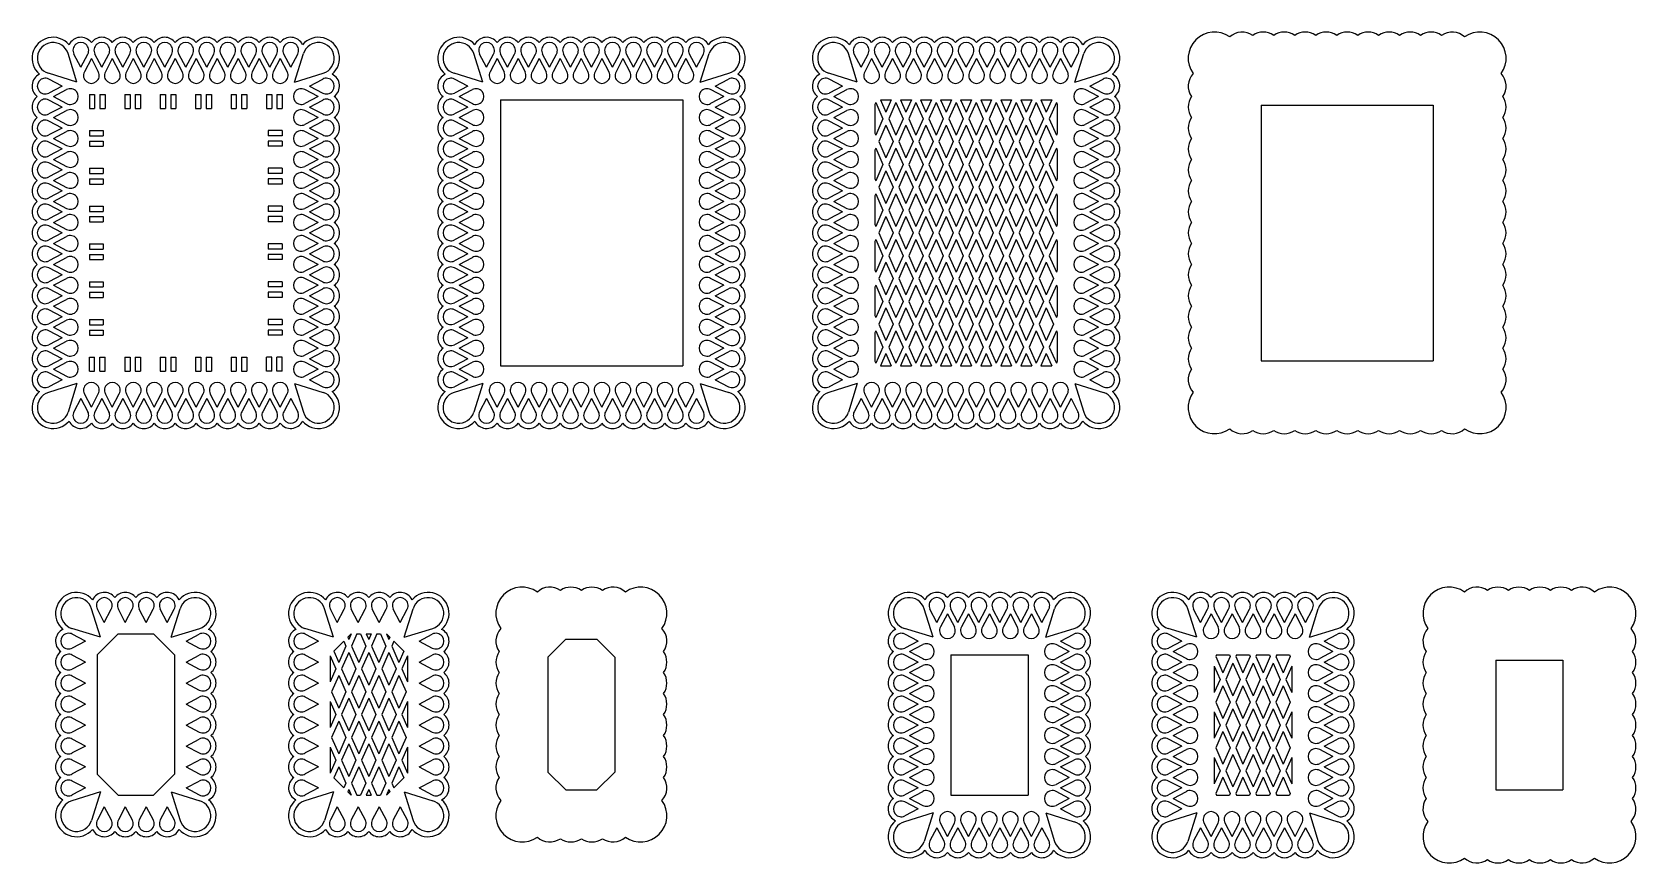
# Model space of a CAD drawing. Extents: x -1143 to -532, y -82 to 235.
import ezdxf

# ---------------------------------------------------------------- set-up
doc = ezdxf.new("R2010")
doc.units = 0
doc.layers.get('0').update_dxf_attribs({"linetype": 'CONTINUOUS'})

msp = doc.modelspace()

# ---------------------------------------------------------------- linework, layer by layer
for p, q in [((-1126.036884, 215.563399), (-1129.418385, 226.454208)), ((-1124.55769, 221.232139), (-1127.212631, 226.278163)), ((-1124.55769, 221.232139), (-1121.902749, 226.278163)), ((-1116.55769, 221.232139), (-1119.212631, 226.278163)), ((-1116.55769, 221.232139), (-1113.902749, 226.278163)), ((-1108.55769, 221.232139), (-1111.212631, 226.278163)), ((-1108.55769, 221.232139), (-1105.902749, 226.278163)), ((-1100.55769, 221.232139), (-1103.212631, 226.278163)), ((-1100.55769, 221.232139), (-1097.902749, 226.278163)), ((-1092.55769, 221.232139), (-1095.212631, 226.278163)), ((-1092.55769, 221.232139), (-1089.902749, 226.278163)), ((-1084.55769, 221.232139), (-1087.212631, 226.278163)), ((-1084.55769, 221.232139), (-1081.902749, 226.278163)), ((-1076.55769, 221.232139), (-1079.212631, 226.278163)), ((-1076.55769, 221.232139), (-1073.902749, 226.278163)), ((-1068.55769, 221.232139), (-1071.212631, 226.278163)), ((-1068.55769, 221.232139), (-1065.902749, 226.278163)), ((-1060.55769, 221.232139), (-1063.212631, 226.278163)), ((-1060.55769, 221.232139), (-1057.902749, 226.278163)), ((-1052.55769, 221.232139), (-1055.212631, 226.278163)), ((-1052.55769, 221.232139), (-1049.902749, 226.278163)), ((-1044.55769, 221.232139), (-1047.212631, 226.278163)), ((-1044.55769, 221.232139), (-1041.902749, 226.278163)), ((-1043.078496, 215.563399), (-1039.696995, 226.454208)), ((-971.384867, 215.563399), (-974.766368, 226.454208)), ((-969.905673, 221.232139), (-972.560615, 226.278163)), ((-969.905673, 221.232139), (-967.250732, 226.278163)), ((-961.905673, 221.232139), (-964.560615, 226.278163)), ((-961.905673, 221.232139), (-959.250732, 226.278163)), ((-953.905673, 221.232139), (-956.560615, 226.278163)), ((-953.905673, 221.232139), (-951.250732, 226.278163)), ((-945.905673, 221.232139), (-948.560615, 226.278163)), ((-945.905673, 221.232139), (-943.250732, 226.278163)), ((-937.905673, 221.232139), (-940.560615, 226.278163)), ((-937.905673, 221.232139), (-935.250732, 226.278163)), ((-929.905673, 221.232139), (-932.560615, 226.278163)), ((-929.905673, 221.232139), (-927.250732, 226.278163)), ((-921.905673, 221.232139), (-924.560615, 226.278163)), ((-921.905673, 221.232139), (-919.250732, 226.278163)), ((-913.905673, 221.232139), (-916.560615, 226.278163)), ((-913.905673, 221.232139), (-911.250732, 226.278163)), ((-905.905673, 221.232139), (-908.560615, 226.278163)), ((-905.905673, 221.232139), (-903.250732, 226.278163)), ((-897.905673, 221.232139), (-900.560615, 226.278163)), ((-897.905673, 221.232139), (-895.250732, 226.278163)), ((-889.905673, 221.232139), (-892.560615, 226.278163)), ((-889.905673, 221.232139), (-887.250732, 226.278163)), ((-888.42648, 215.563399), (-885.044979, 226.454208)), ((-828.601063, 215.563399), (-831.982564, 226.454208)), ((-827.121869, 221.232139), (-829.776811, 226.278163)), ((-827.121869, 221.232139), (-824.466928, 226.278163)), ((-819.121869, 221.232139), (-821.776811, 226.278163)), ((-819.121869, 221.232139), (-816.466928, 226.278163)), ((-811.121869, 221.232139), (-813.776811, 226.278163)), ((-811.121869, 221.232139), (-808.466928, 226.278163)), ((-803.121869, 221.232139), (-805.776811, 226.278163)), ((-803.121869, 221.232139), (-800.466928, 226.278163)), ((-795.121869, 221.232139), (-797.776811, 226.278163)), ((-795.121869, 221.232139), (-792.466928, 226.278163)), ((-787.121869, 221.232139), (-789.776811, 226.278163)), ((-787.121869, 221.232139), (-784.466928, 226.278163)), ((-779.121869, 221.232139), (-781.776811, 226.278163)), ((-779.121869, 221.232139), (-776.466928, 226.278163)), ((-771.121869, 221.232139), (-773.776811, 226.278163)), ((-771.121869, 221.232139), (-768.466928, 226.278163)), ((-763.121869, 221.232139), (-765.776811, 226.278163)), ((-763.121869, 221.232139), (-760.466928, 226.278163)), ((-755.121869, 221.232139), (-757.776811, 226.278163)), ((-755.121869, 221.232139), (-752.466928, 226.278163)), ((-747.121869, 221.232139), (-749.776811, 226.278163)), ((-747.121869, 221.232139), (-744.466928, 226.278163)), ((-745.642676, 215.563399), (-742.261175, 226.454208)), ((-1120.55769, 224.539331), (-1123.212631, 219.493307)), ((-1120.55769, 224.539331), (-1117.902749, 219.493307)), ((-1112.55769, 224.539331), (-1115.212631, 219.493307)), ((-1112.55769, 224.539331), (-1109.902749, 219.493307)), ((-1104.55769, 224.539331), (-1107.212631, 219.493307)), ((-1104.55769, 224.539331), (-1101.902749, 219.493307)), ((-1096.55769, 224.539331), (-1099.212631, 219.493307)), ((-1096.55769, 224.539331), (-1093.902749, 219.493307)), ((-1088.55769, 224.539331), (-1091.212631, 219.493307)), ((-1088.55769, 224.539331), (-1085.902749, 219.493307)), ((-1080.55769, 224.539331), (-1083.212631, 219.493307)), ((-1080.55769, 224.539331), (-1077.902749, 219.493307)), ((-1072.55769, 224.539331), (-1075.212631, 219.493307)), ((-1072.55769, 224.539331), (-1069.902749, 219.493307)), ((-1064.55769, 224.539331), (-1067.212631, 219.493307)), ((-1064.55769, 224.539331), (-1061.902749, 219.493307)), ((-1056.55769, 224.539331), (-1059.212631, 219.493307)), ((-1056.55769, 224.539331), (-1053.902749, 219.493307)), ((-1048.55769, 224.539331), (-1051.212631, 219.493307)), ((-1048.55769, 224.539331), (-1045.902749, 219.493307)), ((-965.905673, 224.539331), (-968.560615, 219.493307)), ((-965.905673, 224.539331), (-963.250732, 219.493307)), ((-957.905673, 224.539331), (-960.560615, 219.493307)), ((-957.905673, 224.539331), (-955.250732, 219.493307)), ((-949.905673, 224.539331), (-952.560615, 219.493307)), ((-949.905673, 224.539331), (-947.250732, 219.493307)), ((-941.905673, 224.539331), (-944.560615, 219.493307)), ((-941.905673, 224.539331), (-939.250732, 219.493307)), ((-933.905673, 224.539331), (-936.560615, 219.493307)), ((-933.905673, 224.539331), (-931.250732, 219.493307)), ((-925.905673, 224.539331), (-928.560615, 219.493307)), ((-925.905673, 224.539331), (-923.250732, 219.493307)), ((-917.905673, 224.539331), (-920.560615, 219.493307)), ((-917.905673, 224.539331), (-915.250732, 219.493307)), ((-909.905673, 224.539331), (-912.560615, 219.493307)), ((-909.905673, 224.539331), (-907.250732, 219.493307)), ((-901.905673, 224.539331), (-904.560615, 219.493307)), ((-901.905673, 224.539331), (-899.250732, 219.493307)), ((-893.905673, 224.539331), (-896.560615, 219.493307)), ((-893.905673, 224.539331), (-891.250732, 219.493307)), ((-823.121869, 224.539331), (-825.776811, 219.493307)), ((-823.121869, 224.539331), (-820.466928, 219.493307)), ((-815.121869, 224.539331), (-817.776811, 219.493307)), ((-815.121869, 224.539331), (-812.466928, 219.493307)), ((-807.121869, 224.539331), (-809.776811, 219.493307)), ((-807.121869, 224.539331), (-804.466928, 219.493307)), ((-799.121869, 224.539331), (-801.776811, 219.493307)), ((-799.121869, 224.539331), (-796.466928, 219.493307)), ((-791.121869, 224.539331), (-793.776811, 219.493307)), ((-791.121869, 224.539331), (-788.466928, 219.493307)), ((-783.121869, 224.539331), (-785.776811, 219.493307)), ((-783.121869, 224.539331), (-780.466928, 219.493307)), ((-775.121869, 224.539331), (-777.776811, 219.493307)), ((-775.121869, 224.539331), (-772.466928, 219.493307)), ((-767.121869, 224.539331), (-769.776811, 219.493307)), ((-767.121869, 224.539331), (-764.466928, 219.493307)), ((-759.121869, 224.539331), (-761.776811, 219.493307)), ((-759.121869, 224.539331), (-756.466928, 219.493307)), ((-751.121869, 224.539331), (-753.776811, 219.493307)), ((-751.121869, 224.539331), (-748.466928, 219.493307)), ((-1126.036884, 215.563399), (-1136.927693, 218.9449)), ((-1131.705624, 214.084206), (-1136.751647, 216.739147)), ((-1131.705624, 214.084206), (-1136.751647, 211.429264)), ((-1043.078496, 215.563399), (-1032.187687, 218.9449)), ((-1037.409756, 214.084206), (-1032.363733, 216.739147)), ((-1037.409756, 214.084206), (-1032.363733, 211.429264)), ((-971.384867, 215.563399), (-982.275676, 218.9449)), ((-977.053607, 214.084206), (-982.099631, 216.739147)), ((-977.053607, 214.084206), (-982.099631, 211.429264)), ((-888.42648, 215.563399), (-877.535671, 218.9449)), ((-882.75774, 214.084206), (-877.711716, 216.739147)), ((-882.75774, 214.084206), (-877.711716, 211.429264)), ((-828.601063, 215.563399), (-839.491872, 218.9449)), ((-834.269803, 214.084206), (-839.315827, 216.739147)), ((-834.269803, 214.084206), (-839.315827, 211.429264)), ((-745.642676, 215.563399), (-734.751867, 218.9449)), ((-739.973936, 214.084206), (-734.927912, 216.739147)), ((-739.973936, 214.084206), (-734.927912, 211.429264)), ((-1131.705624, 206.084206), (-1136.751647, 208.739147)), ((-1135.012815, 210.084206), (-1129.966791, 212.739147)), ((-1135.012815, 210.084206), (-1129.966791, 207.429264)), ((-1121.30769, 210.834256), (-1121.30769, 205.534256)), ((-1121.30769, 210.834256), (-1119.30769, 210.834256)), ((-1119.30769, 210.834256), (-1119.30769, 205.534256)), ((-1117.30769, 210.834256), (-1115.30769, 210.834256)), ((-1117.30769, 210.834256), (-1117.30769, 205.534256)), ((-1115.30769, 210.834256), (-1115.30769, 205.534256)), ((-1107.80769, 210.834256), (-1107.80769, 205.534256)), ((-1107.80769, 210.834256), (-1105.80769, 210.834256)), ((-1105.80769, 210.834256), (-1105.80769, 205.534256)), ((-1103.80769, 210.834256), (-1103.80769, 205.534256)), ((-1103.80769, 210.834256), (-1101.80769, 210.834256)), ((-1101.80769, 210.834256), (-1101.80769, 205.534256)), ((-1094.30769, 210.834256), (-1094.30769, 205.534256)), ((-1094.30769, 210.834256), (-1092.30769, 210.834256)), ((-1092.30769, 210.834256), (-1092.30769, 205.534256)), ((-1090.30769, 210.834256), (-1088.30769, 210.834256)), ((-1090.30769, 210.834256), (-1090.30769, 205.534256)), ((-1088.30769, 210.834256), (-1088.30769, 205.534256)), ((-1080.80769, 210.834256), (-1080.80769, 205.534256)), ((-1080.80769, 210.834256), (-1078.80769, 210.834256)), ((-1078.80769, 210.834256), (-1078.80769, 205.534256)), ((-1076.80769, 210.834256), (-1076.80769, 205.534256)), ((-1076.80769, 210.834256), (-1074.80769, 210.834256)), ((-1074.80769, 210.834256), (-1074.80769, 205.534256)), ((-1067.30769, 210.834256), (-1067.30769, 205.534256)), ((-1067.30769, 210.834256), (-1065.30769, 210.834256)), ((-1065.30769, 210.834256), (-1065.30769, 205.534256)), ((-1063.30769, 210.834256), (-1063.30769, 205.534256)), ((-1063.30769, 210.834256), (-1061.30769, 210.834256)), ((-1061.30769, 210.834256), (-1061.30769, 205.534256)), ((-1053.80769, 210.834256), (-1053.80769, 205.534256)), ((-1053.80769, 210.834256), (-1051.80769, 210.834256)), ((-1051.80769, 210.834256), (-1051.80769, 205.534256)), ((-1049.80769, 210.834256), (-1049.80769, 205.534256)), ((-1049.80769, 210.834256), (-1047.80769, 210.834256)), ((-1047.80769, 210.834256), (-1047.80769, 205.534256)), ((-1034.102565, 210.084206), (-1039.148588, 212.739147)), ((-1034.102565, 210.084206), (-1039.148588, 207.429264)), ((-1037.409756, 206.084206), (-1032.363733, 208.739147)), ((-977.053607, 206.084206), (-982.099631, 208.739147)), ((-980.360799, 210.084206), (-975.314775, 212.739147)), ((-980.360799, 210.084206), (-975.314775, 207.429264)), ((-964.655673, 208.834256), (-895.155673, 208.834256)), ((-964.655673, 208.834256), (-964.655673, 107.334156)), ((-895.155673, 208.834256), (-895.155673, 107.334156)), ((-879.450548, 210.084206), (-884.496572, 212.739147)), ((-879.450548, 210.084206), (-884.496572, 207.429264)), ((-882.75774, 206.084206), (-877.711716, 208.739147)), ((-834.269803, 206.084206), (-839.315827, 208.739147)), ((-837.576995, 210.084206), (-832.530971, 212.739147)), ((-837.576995, 210.084206), (-832.530971, 207.429264)), ((-819.785617, 208.834256), (-817.703094, 204.092321)), ((-819.785617, 208.834256), (-815.620572, 208.834256)), ((-815.620572, 208.834256), (-817.703094, 204.092321)), ((-812.140311, 208.834256), (-810.057788, 204.092321)), ((-812.140311, 208.834256), (-807.975266, 208.834256)), ((-807.975266, 208.834256), (-810.057788, 204.092321)), ((-804.495004, 208.834256), (-802.412482, 204.092321)), ((-804.495004, 208.834256), (-800.329959, 208.834256)), ((-800.329959, 208.834256), (-802.412482, 204.092321)), ((-796.849698, 208.834256), (-794.767176, 204.092321)), ((-796.849698, 208.834256), (-792.684653, 208.834256)), ((-792.684653, 208.834256), (-794.767176, 204.092321)), ((-789.204392, 208.834256), (-787.121869, 204.092321)), ((-789.204392, 208.834256), (-785.039347, 208.834256)), ((-785.039347, 208.834256), (-787.121869, 204.092321)), ((-781.559086, 208.834256), (-779.476563, 204.092321)), ((-781.559086, 208.834256), (-777.394041, 208.834256)), ((-777.394041, 208.834256), (-779.476563, 204.092321)), ((-773.913779, 208.834256), (-771.831257, 204.092321)), ((-773.913779, 208.834256), (-769.748734, 208.834256)), ((-769.748734, 208.834256), (-771.831257, 204.092321)), ((-766.268473, 208.834256), (-764.185951, 204.092321)), ((-766.268473, 208.834256), (-762.103428, 208.834256)), ((-762.103428, 208.834256), (-764.185951, 204.092321)), ((-758.623167, 208.834256), (-756.540644, 204.092321)), ((-758.623167, 208.834256), (-754.458122, 208.834256)), ((-754.458122, 208.834256), (-756.540644, 204.092321)), ((-736.666744, 210.084206), (-741.712768, 212.739147)), ((-736.666744, 210.084206), (-741.712768, 207.429264)), ((-739.973936, 206.084206), (-734.927912, 208.739147)), ((-1131.705624, 206.084206), (-1136.751647, 203.429264)), ((-1135.012815, 202.084206), (-1129.966791, 204.739147)), ((-1135.012815, 202.084206), (-1129.966791, 199.429264)), ((-1121.30769, 205.534256), (-1119.30769, 205.534256)), ((-1117.30769, 205.534256), (-1115.30769, 205.534256)), ((-1107.80769, 205.534256), (-1105.80769, 205.534256)), ((-1103.80769, 205.534256), (-1101.80769, 205.534256)), ((-1094.30769, 205.534256), (-1092.30769, 205.534256)), ((-1090.30769, 205.534256), (-1088.30769, 205.534256)), ((-1080.80769, 205.534256), (-1078.80769, 205.534256)), ((-1076.80769, 205.534256), (-1074.80769, 205.534256)), ((-1067.30769, 205.534256), (-1065.30769, 205.534256)), ((-1063.30769, 205.534256), (-1061.30769, 205.534256)), ((-1053.80769, 205.534256), (-1051.80769, 205.534256)), ((-1049.80769, 205.534256), (-1047.80769, 205.534256)), ((-1034.102565, 202.084206), (-1039.148588, 204.739147)), ((-1034.102565, 202.084206), (-1039.148588, 199.429264)), ((-1037.409756, 206.084206), (-1032.363733, 203.429264)), ((-977.053607, 206.084206), (-982.099631, 203.429264)), ((-980.360799, 202.084206), (-975.314775, 204.739147)), ((-980.360799, 202.084206), (-975.314775, 199.429264)), ((-879.450548, 202.084206), (-884.496572, 204.739147)), ((-879.450548, 202.084206), (-884.496572, 199.429264)), ((-882.75774, 206.084206), (-877.711716, 203.429264)), ((-834.269803, 206.084206), (-839.315827, 203.429264)), ((-837.576995, 202.084206), (-832.530971, 204.739147)), ((-837.576995, 202.084206), (-832.530971, 199.429264)), ((-821.525748, 207.822709), (-821.871869, 207.034584)), ((-821.871869, 207.034584), (-821.871869, 196.176207)), ((-821.525748, 207.822709), (-818.795281, 201.605396)), ((-813.880441, 207.822709), (-816.610908, 201.605396)), ((-813.880441, 207.822709), (-811.149975, 201.605396)), ((-806.235135, 207.822709), (-808.965602, 201.605396)), ((-806.235135, 207.822709), (-803.504669, 201.605396)), ((-798.589829, 207.822709), (-801.320295, 201.605396)), ((-798.589829, 207.822709), (-795.859362, 201.605396)), ((-790.944523, 207.822709), (-793.674989, 201.605396)), ((-790.944523, 207.822709), (-788.214056, 201.605396)), ((-783.299216, 207.822709), (-786.029683, 201.605396)), ((-783.299216, 207.822709), (-780.56875, 201.605396)), ((-775.65391, 207.822709), (-778.384376, 201.605396)), ((-775.65391, 207.822709), (-772.923443, 201.605396)), ((-768.008604, 207.822709), (-770.73907, 201.605396)), ((-768.008604, 207.822709), (-765.278137, 201.605396)), ((-760.363297, 207.822709), (-763.093764, 201.605396)), ((-760.363297, 207.822709), (-757.632831, 201.605396)), ((-752.717991, 207.822709), (-755.448458, 201.605396)), ((-752.717991, 207.822709), (-752.371869, 207.034584)), ((-752.371869, 207.034584), (-752.371869, 196.176207)), ((-736.666744, 202.084206), (-741.712768, 204.739147)), ((-736.666744, 202.084206), (-741.712768, 199.429264)), ((-739.973936, 206.084206), (-734.927912, 203.429264)), ((-674.60884, 206.834256), (-609.10884, 206.834256)), ((-674.60884, 206.834256), (-674.60884, 109.334156)), ((-609.10884, 206.834256), (-609.10884, 109.334156)), ((-1131.705624, 198.084206), (-1136.751647, 200.739147)), ((-1131.705624, 198.084206), (-1136.751647, 195.429264)), ((-1135.012815, 194.084206), (-1129.966791, 196.739147)), ((-1121.30769, 197.119956), (-1116.00769, 197.119956)), ((-1121.30769, 197.119956), (-1121.30769, 195.119956)), ((-1116.00769, 197.119956), (-1116.00769, 195.119956)), ((-1047.80769, 197.119956), (-1053.10769, 197.119956)), ((-1053.10769, 197.119956), (-1053.10769, 195.119956)), ((-1047.80769, 197.119956), (-1047.80769, 195.119956)), ((-1034.102565, 194.084206), (-1039.148588, 196.739147)), ((-1037.409756, 198.084206), (-1032.363733, 200.739147)), ((-1037.409756, 198.084206), (-1032.363733, 195.429264)), ((-977.053607, 198.084206), (-982.099631, 200.739147)), ((-977.053607, 198.084206), (-982.099631, 195.429264)), ((-980.360799, 194.084206), (-975.314775, 196.739147)), ((-879.450548, 194.084206), (-884.496572, 196.739147)), ((-882.75774, 198.084206), (-877.711716, 200.739147)), ((-882.75774, 198.084206), (-877.711716, 195.429264)), ((-834.269803, 198.084206), (-839.315827, 200.739147)), ((-834.269803, 198.084206), (-839.315827, 195.429264)), ((-837.576995, 194.084206), (-832.530971, 196.739147)), ((-821.871869, 196.176207), (-821.525748, 195.388083)), ((-818.795281, 201.605396), (-821.525748, 195.388083)), ((-817.703094, 199.118471), (-820.433561, 192.901158)), ((-817.703094, 199.118471), (-814.972628, 192.901158)), ((-816.610908, 201.605396), (-813.880441, 195.388083)), ((-811.149975, 201.605396), (-813.880441, 195.388083)), ((-810.057788, 199.118471), (-812.788255, 192.901158)), ((-810.057788, 199.118471), (-807.327322, 192.901158)), ((-808.965602, 201.605396), (-806.235135, 195.388083)), ((-803.504669, 201.605396), (-806.235135, 195.388083)), ((-802.412482, 199.118471), (-805.142948, 192.901158)), ((-802.412482, 199.118471), (-799.682015, 192.901158)), ((-801.320295, 201.605396), (-798.589829, 195.388083)), ((-795.859362, 201.605396), (-798.589829, 195.388083)), ((-794.767176, 199.118471), (-797.497642, 192.901158)), ((-794.767176, 199.118471), (-792.036709, 192.901158)), ((-793.674989, 201.605396), (-790.944523, 195.388083)), ((-788.214056, 201.605396), (-790.944523, 195.388083)), ((-787.121869, 199.118471), (-789.852336, 192.901158)), ((-787.121869, 199.118471), (-784.391403, 192.901158)), ((-786.029683, 201.605396), (-783.299216, 195.388083)), ((-780.56875, 201.605396), (-783.299216, 195.388083)), ((-779.476563, 199.118471), (-782.20703, 192.901158)), ((-779.476563, 199.118471), (-776.746097, 192.901158)), ((-778.384376, 201.605396), (-775.65391, 195.388083)), ((-772.923443, 201.605396), (-775.65391, 195.388083)), ((-771.831257, 199.118471), (-774.561723, 192.901158)), ((-771.831257, 199.118471), (-769.10079, 192.901158)), ((-770.73907, 201.605396), (-768.008604, 195.388083)), ((-765.278137, 201.605396), (-768.008604, 195.388083)), ((-764.185951, 199.118471), (-766.916417, 192.901158)), ((-764.185951, 199.118471), (-761.455484, 192.901158)), ((-763.093764, 201.605396), (-760.363297, 195.388083)), ((-757.632831, 201.605396), (-760.363297, 195.388083)), ((-756.540644, 199.118471), (-759.271111, 192.901158)), ((-756.540644, 199.118471), (-753.810178, 192.901158)), ((-755.448458, 201.605396), (-752.717991, 195.388083)), ((-752.371869, 196.176207), (-752.717991, 195.388083)), ((-736.666744, 194.084206), (-741.712768, 196.739147)), ((-739.973936, 198.084206), (-734.927912, 200.739147)), ((-739.973936, 198.084206), (-734.927912, 195.429264)), ((-1131.705624, 190.084206), (-1136.751647, 192.739147)), ((-1131.705624, 190.084206), (-1136.751647, 187.429264)), ((-1135.012815, 194.084206), (-1129.966791, 191.429264)), ((-1121.30769, 195.119956), (-1116.00769, 195.119956)), ((-1121.30769, 193.119956), (-1116.00769, 193.119956)), ((-1121.30769, 193.119956), (-1121.30769, 191.119956)), ((-1121.30769, 191.119956), (-1116.00769, 191.119956)), ((-1116.00769, 193.119956), (-1116.00769, 191.119956)), ((-1047.80769, 195.119956), (-1053.10769, 195.119956)), ((-1047.80769, 193.119956), (-1053.10769, 193.119956)), ((-1053.10769, 193.119956), (-1053.10769, 191.119956)), ((-1047.80769, 191.119956), (-1053.10769, 191.119956)), ((-1047.80769, 193.119956), (-1047.80769, 191.119956)), ((-1034.102565, 194.084206), (-1039.148588, 191.429264)), ((-1037.409756, 190.084206), (-1032.363733, 192.739147)), ((-1037.409756, 190.084206), (-1032.363733, 187.429264)), ((-977.053607, 190.084206), (-982.099631, 192.739147)), ((-977.053607, 190.084206), (-982.099631, 187.429264)), ((-980.360799, 194.084206), (-975.314775, 191.429264)), ((-879.450548, 194.084206), (-884.496572, 191.429264)), ((-882.75774, 190.084206), (-877.711716, 192.739147)), ((-882.75774, 190.084206), (-877.711716, 187.429264)), ((-834.269803, 190.084206), (-839.315827, 192.739147)), ((-834.269803, 190.084206), (-839.315827, 187.429264)), ((-837.576995, 194.084206), (-832.530971, 191.429264)), ((-821.525748, 190.414233), (-821.871869, 189.626108)), ((-821.871869, 189.626108), (-821.871869, 178.767731)), ((-821.525748, 190.414233), (-818.795281, 184.19692)), ((-820.433561, 192.901158), (-817.703094, 186.683845)), ((-814.972628, 192.901158), (-817.703094, 186.683845)), ((-813.880441, 190.414233), (-816.610908, 184.19692)), ((-813.880441, 190.414233), (-811.149975, 184.19692)), ((-812.788255, 192.901158), (-810.057788, 186.683845)), ((-807.327322, 192.901158), (-810.057788, 186.683845)), ((-806.235135, 190.414233), (-808.965602, 184.19692)), ((-806.235135, 190.414233), (-803.504669, 184.19692)), ((-805.142948, 192.901158), (-802.412482, 186.683845)), ((-799.682015, 192.901158), (-802.412482, 186.683845)), ((-798.589829, 190.414233), (-801.320295, 184.19692)), ((-798.589829, 190.414233), (-795.859362, 184.19692)), ((-797.497642, 192.901158), (-794.767176, 186.683845)), ((-792.036709, 192.901158), (-794.767176, 186.683845)), ((-790.944523, 190.414233), (-793.674989, 184.19692)), ((-790.944523, 190.414233), (-788.214056, 184.19692)), ((-789.852336, 192.901158), (-787.121869, 186.683845)), ((-784.391403, 192.901158), (-787.121869, 186.683845)), ((-783.299216, 190.414233), (-786.029683, 184.19692)), ((-783.299216, 190.414233), (-780.56875, 184.19692)), ((-782.20703, 192.901158), (-779.476563, 186.683845)), ((-776.746097, 192.901158), (-779.476563, 186.683845)), ((-775.65391, 190.414233), (-778.384376, 184.19692)), ((-775.65391, 190.414233), (-772.923443, 184.19692)), ((-774.561723, 192.901158), (-771.831257, 186.683845)), ((-769.10079, 192.901158), (-771.831257, 186.683845)), ((-768.008604, 190.414233), (-770.73907, 184.19692)), ((-768.008604, 190.414233), (-765.278137, 184.19692)), ((-766.916417, 192.901158), (-764.185951, 186.683845)), ((-761.455484, 192.901158), (-764.185951, 186.683845)), ((-760.363297, 190.414233), (-763.093764, 184.19692)), ((-760.363297, 190.414233), (-757.632831, 184.19692)), ((-759.271111, 192.901158), (-756.540644, 186.683845)), ((-753.810178, 192.901158), (-756.540644, 186.683845)), ((-752.717991, 190.414233), (-755.448458, 184.19692)), ((-752.717991, 190.414233), (-752.371869, 189.626108)), ((-752.371869, 189.626108), (-752.371869, 178.767731)), ((-736.666744, 194.084206), (-741.712768, 191.429264)), ((-739.973936, 190.084206), (-734.927912, 192.739147)), ((-739.973936, 190.084206), (-734.927912, 187.429264)), ((-1131.705624, 182.084206), (-1136.751647, 184.739147)), ((-1135.012815, 186.084206), (-1129.966791, 188.739147)), ((-1135.012815, 186.084206), (-1129.966791, 183.429264)), ((-1034.102565, 186.084206), (-1039.148588, 188.739147)), ((-1034.102565, 186.084206), (-1039.148588, 183.429264)), ((-1037.409756, 182.084206), (-1032.363733, 184.739147)), ((-977.053607, 182.084206), (-982.099631, 184.739147)), ((-980.360799, 186.084206), (-975.314775, 188.739147)), ((-980.360799, 186.084206), (-975.314775, 183.429264)), ((-879.450548, 186.084206), (-884.496572, 188.739147)), ((-879.450548, 186.084206), (-884.496572, 183.429264)), ((-882.75774, 182.084206), (-877.711716, 184.739147)), ((-834.269803, 182.084206), (-839.315827, 184.739147)), ((-837.576995, 186.084206), (-832.530971, 188.739147)), ((-837.576995, 186.084206), (-832.530971, 183.429264)), ((-818.795281, 184.19692), (-821.525748, 177.979607)), ((-816.610908, 184.19692), (-813.880441, 177.979607)), ((-811.149975, 184.19692), (-813.880441, 177.979607)), ((-808.965602, 184.19692), (-806.235135, 177.979607)), ((-803.504669, 184.19692), (-806.235135, 177.979607)), ((-801.320295, 184.19692), (-798.589829, 177.979607)), ((-795.859362, 184.19692), (-798.589829, 177.979607)), ((-793.674989, 184.19692), (-790.944523, 177.979607)), ((-788.214056, 184.19692), (-790.944523, 177.979607)), ((-786.029683, 184.19692), (-783.299216, 177.979607)), ((-780.56875, 184.19692), (-783.299216, 177.979607)), ((-778.384376, 184.19692), (-775.65391, 177.979607)), ((-772.923443, 184.19692), (-775.65391, 177.979607)), ((-770.73907, 184.19692), (-768.008604, 177.979607)), ((-765.278137, 184.19692), (-768.008604, 177.979607)), ((-763.093764, 184.19692), (-760.363297, 177.979607)), ((-757.632831, 184.19692), (-760.363297, 177.979607)), ((-755.448458, 184.19692), (-752.717991, 177.979607)), ((-736.666744, 186.084206), (-741.712768, 188.739147)), ((-736.666744, 186.084206), (-741.712768, 183.429264)), ((-739.973936, 182.084206), (-734.927912, 184.739147)), ((-1131.705624, 182.084206), (-1136.751647, 179.429264)), ((-1135.012815, 178.084206), (-1129.966791, 180.739147)), ((-1135.012815, 178.084206), (-1129.966791, 175.429264)), ((-1121.30769, 182.705656), (-1116.00769, 182.705656)), ((-1121.30769, 182.705656), (-1121.30769, 180.705656)), ((-1121.30769, 180.705656), (-1116.00769, 180.705656)), ((-1121.30769, 178.705656), (-1116.00769, 178.705656)), ((-1121.30769, 178.705656), (-1121.30769, 176.705656)), ((-1116.00769, 182.705656), (-1116.00769, 180.705656)), ((-1116.00769, 178.705656), (-1116.00769, 176.705656)), ((-1053.10769, 182.705656), (-1053.10769, 180.705656)), ((-1047.80769, 182.705656), (-1053.10769, 182.705656)), ((-1047.80769, 180.705656), (-1053.10769, 180.705656)), ((-1053.10769, 178.705656), (-1053.10769, 176.705656)), ((-1047.80769, 178.705656), (-1053.10769, 178.705656)), ((-1047.80769, 182.705656), (-1047.80769, 180.705656)), ((-1047.80769, 178.705656), (-1047.80769, 176.705656)), ((-1034.102565, 178.084206), (-1039.148588, 180.739147)), ((-1034.102565, 178.084206), (-1039.148588, 175.429264)), ((-1037.409756, 182.084206), (-1032.363733, 179.429264)), ((-977.053607, 182.084206), (-982.099631, 179.429264)), ((-980.360799, 178.084206), (-975.314775, 180.739147)), ((-980.360799, 178.084206), (-975.314775, 175.429264)), ((-879.450548, 178.084206), (-884.496572, 180.739147)), ((-879.450548, 178.084206), (-884.496572, 175.429264)), ((-882.75774, 182.084206), (-877.711716, 179.429264)), ((-834.269803, 182.084206), (-839.315827, 179.429264)), ((-837.576995, 178.084206), (-832.530971, 180.739147)), ((-837.576995, 178.084206), (-832.530971, 175.429264)), ((-821.871869, 178.767731), (-821.525748, 177.979607)), ((-817.703094, 181.709995), (-820.433561, 175.492682)), ((-817.703094, 181.709995), (-814.972628, 175.492682)), ((-810.057788, 181.709995), (-812.788255, 175.492682)), ((-810.057788, 181.709995), (-807.327322, 175.492682)), ((-802.412482, 181.709995), (-805.142948, 175.492682)), ((-802.412482, 181.709995), (-799.682015, 175.492682)), ((-794.767176, 181.709995), (-797.497642, 175.492682)), ((-794.767176, 181.709995), (-792.036709, 175.492682)), ((-787.121869, 181.709995), (-789.852336, 175.492682)), ((-787.121869, 181.709995), (-784.391403, 175.492682)), ((-779.476563, 181.709995), (-782.20703, 175.492682)), ((-779.476563, 181.709995), (-776.746097, 175.492682)), ((-771.831257, 181.709995), (-774.561723, 175.492682)), ((-771.831257, 181.709995), (-769.10079, 175.492682)), ((-764.185951, 181.709995), (-766.916417, 175.492682)), ((-764.185951, 181.709995), (-761.455484, 175.492682)), ((-756.540644, 181.709995), (-759.271111, 175.492682)), ((-756.540644, 181.709995), (-753.810178, 175.492682)), ((-752.371869, 178.767731), (-752.717991, 177.979607)), ((-736.666744, 178.084206), (-741.712768, 180.739147)), ((-736.666744, 178.084206), (-741.712768, 175.429264)), ((-739.973936, 182.084206), (-734.927912, 179.429264)), ((-1131.705624, 174.084206), (-1136.751647, 176.739147)), ((-1131.705624, 174.084206), (-1136.751647, 171.429264)), ((-1135.012815, 170.084206), (-1129.966791, 172.739147)), ((-1121.30769, 176.705656), (-1116.00769, 176.705656)), ((-1047.80769, 176.705656), (-1053.10769, 176.705656)), ((-1034.102565, 170.084206), (-1039.148588, 172.739147)), ((-1037.409756, 174.084206), (-1032.363733, 176.739147)), ((-1037.409756, 174.084206), (-1032.363733, 171.429264)), ((-977.053607, 174.084206), (-982.099631, 176.739147)), ((-977.053607, 174.084206), (-982.099631, 171.429264)), ((-980.360799, 170.084206), (-975.314775, 172.739147)), ((-879.450548, 170.084206), (-884.496572, 172.739147)), ((-882.75774, 174.084206), (-877.711716, 176.739147)), ((-882.75774, 174.084206), (-877.711716, 171.429264)), ((-834.269803, 174.084206), (-839.315827, 176.739147)), ((-834.269803, 174.084206), (-839.315827, 171.429264)), ((-837.576995, 170.084206), (-832.530971, 172.739147)), ((-821.525748, 173.005757), (-821.871869, 172.217632)), ((-821.871869, 172.217632), (-821.871869, 161.359255)), ((-821.525748, 173.005757), (-818.795281, 166.788444)), ((-820.433561, 175.492682), (-817.703094, 169.275369)), ((-814.972628, 175.492682), (-817.703094, 169.275369)), ((-813.880441, 173.005757), (-816.610908, 166.788444)), ((-813.880441, 173.005757), (-811.149975, 166.788444)), ((-812.788255, 175.492682), (-810.057788, 169.275369)), ((-807.327322, 175.492682), (-810.057788, 169.275369)), ((-806.235135, 173.005757), (-808.965602, 166.788444)), ((-806.235135, 173.005757), (-803.504669, 166.788444)), ((-805.142948, 175.492682), (-802.412482, 169.275369)), ((-799.682015, 175.492682), (-802.412482, 169.275369)), ((-798.589829, 173.005757), (-801.320295, 166.788444)), ((-798.589829, 173.005757), (-795.859362, 166.788444)), ((-797.497642, 175.492682), (-794.767176, 169.275369)), ((-792.036709, 175.492682), (-794.767176, 169.275369)), ((-790.944523, 173.005757), (-793.674989, 166.788444)), ((-790.944523, 173.005757), (-788.214056, 166.788444)), ((-789.852336, 175.492682), (-787.121869, 169.275369)), ((-784.391403, 175.492682), (-787.121869, 169.275369)), ((-783.299216, 173.005757), (-786.029683, 166.788444)), ((-783.299216, 173.005757), (-780.56875, 166.788444)), ((-782.20703, 175.492682), (-779.476563, 169.275369)), ((-776.746097, 175.492682), (-779.476563, 169.275369)), ((-775.65391, 173.005757), (-778.384376, 166.788444)), ((-775.65391, 173.005757), (-772.923443, 166.788444)), ((-774.561723, 175.492682), (-771.831257, 169.275369)), ((-769.10079, 175.492682), (-771.831257, 169.275369)), ((-768.008604, 173.005757), (-770.73907, 166.788444)), ((-768.008604, 173.005757), (-765.278137, 166.788444)), ((-766.916417, 175.492682), (-764.185951, 169.275369)), ((-761.455484, 175.492682), (-764.185951, 169.275369)), ((-760.363297, 173.005757), (-763.093764, 166.788444)), ((-760.363297, 173.005757), (-757.632831, 166.788444)), ((-759.271111, 175.492682), (-756.540644, 169.275369)), ((-753.810178, 175.492682), (-756.540644, 169.275369)), ((-752.717991, 173.005757), (-755.448458, 166.788444)), ((-752.717991, 173.005757), (-752.371869, 172.217632)), ((-752.371869, 172.217632), (-752.371869, 161.359255)), ((-736.666744, 170.084206), (-741.712768, 172.739147)), ((-739.973936, 174.084206), (-734.927912, 176.739147)), ((-739.973936, 174.084206), (-734.927912, 171.429264)), ((-1131.705624, 166.084206), (-1136.751647, 168.739147)), ((-1131.705624, 166.084206), (-1136.751647, 163.429264)), ((-1135.012815, 170.084206), (-1129.966791, 167.429264)), ((-1121.30769, 168.291356), (-1116.00769, 168.291356)), ((-1121.30769, 168.291356), (-1121.30769, 166.291356)), ((-1121.30769, 166.291356), (-1116.00769, 166.291356)), ((-1116.00769, 168.291356), (-1116.00769, 166.291356)), ((-1047.80769, 168.291356), (-1053.10769, 168.291356)), ((-1053.10769, 168.291356), (-1053.10769, 166.291356)), ((-1047.80769, 166.291356), (-1053.10769, 166.291356)), ((-1047.80769, 168.291356), (-1047.80769, 166.291356)), ((-1034.102565, 170.084206), (-1039.148588, 167.429264)), ((-1037.409756, 166.084206), (-1032.363733, 168.739147)), ((-1037.409756, 166.084206), (-1032.363733, 163.429264)), ((-977.053607, 166.084206), (-982.099631, 168.739147)), ((-977.053607, 166.084206), (-982.099631, 163.429264)), ((-980.360799, 170.084206), (-975.314775, 167.429264)), ((-879.450548, 170.084206), (-884.496572, 167.429264)), ((-882.75774, 166.084206), (-877.711716, 168.739147)), ((-882.75774, 166.084206), (-877.711716, 163.429264)), ((-834.269803, 166.084206), (-839.315827, 168.739147)), ((-834.269803, 166.084206), (-839.315827, 163.429264)), ((-837.576995, 170.084206), (-832.530971, 167.429264)), ((-818.795281, 166.788444), (-821.525748, 160.571131)), ((-816.610908, 166.788444), (-813.880441, 160.571131)), ((-811.149975, 166.788444), (-813.880441, 160.571131)), ((-808.965602, 166.788444), (-806.235135, 160.571131)), ((-803.504669, 166.788444), (-806.235135, 160.571131)), ((-801.320295, 166.788444), (-798.589829, 160.571131)), ((-795.859362, 166.788444), (-798.589829, 160.571131)), ((-793.674989, 166.788444), (-790.944523, 160.571131)), ((-788.214056, 166.788444), (-790.944523, 160.571131)), ((-786.029683, 166.788444), (-783.299216, 160.571131)), ((-780.56875, 166.788444), (-783.299216, 160.571131)), ((-778.384376, 166.788444), (-775.65391, 160.571131)), ((-772.923443, 166.788444), (-775.65391, 160.571131)), ((-770.73907, 166.788444), (-768.008604, 160.571131)), ((-765.278137, 166.788444), (-768.008604, 160.571131)), ((-763.093764, 166.788444), (-760.363297, 160.571131)), ((-757.632831, 166.788444), (-760.363297, 160.571131)), ((-755.448458, 166.788444), (-752.717991, 160.571131)), ((-736.666744, 170.084206), (-741.712768, 167.429264)), ((-739.973936, 166.084206), (-734.927912, 168.739147)), ((-739.973936, 166.084206), (-734.927912, 163.429264)), ((-1131.705624, 158.084206), (-1136.751647, 160.739147)), ((-1135.012815, 162.084206), (-1129.966791, 164.739147)), ((-1135.012815, 162.084206), (-1129.966791, 159.429264)), ((-1121.30769, 164.291356), (-1116.00769, 164.291356)), ((-1121.30769, 164.291356), (-1121.30769, 162.291356)), ((-1121.30769, 162.291356), (-1116.00769, 162.291356)), ((-1116.00769, 164.291356), (-1116.00769, 162.291356)), ((-1047.80769, 164.291356), (-1053.10769, 164.291356)), ((-1053.10769, 164.291356), (-1053.10769, 162.291356)), ((-1047.80769, 162.291356), (-1053.10769, 162.291356)), ((-1047.80769, 164.291356), (-1047.80769, 162.291356)), ((-1034.102565, 162.084206), (-1039.148588, 164.739147)), ((-1034.102565, 162.084206), (-1039.148588, 159.429264)), ((-1037.409756, 158.084206), (-1032.363733, 160.739147)), ((-977.053607, 158.084206), (-982.099631, 160.739147)), ((-980.360799, 162.084206), (-975.314775, 164.739147)), ((-980.360799, 162.084206), (-975.314775, 159.429264)), ((-879.450548, 162.084206), (-884.496572, 164.739147)), ((-879.450548, 162.084206), (-884.496572, 159.429264)), ((-882.75774, 158.084206), (-877.711716, 160.739147)), ((-834.269803, 158.084206), (-839.315827, 160.739147)), ((-837.576995, 162.084206), (-832.530971, 164.739147)), ((-837.576995, 162.084206), (-832.530971, 159.429264)), ((-821.871869, 161.359255), (-821.525748, 160.571131)), ((-817.703094, 164.301518), (-820.433561, 158.084206)), ((-817.703094, 164.301518), (-814.972628, 158.084206)), ((-810.057788, 164.301518), (-812.788255, 158.084206)), ((-810.057788, 164.301518), (-807.327322, 158.084206)), ((-802.412482, 164.301518), (-805.142948, 158.084206)), ((-802.412482, 164.301518), (-799.682015, 158.084206)), ((-794.767176, 164.301518), (-797.497642, 158.084206)), ((-794.767176, 164.301518), (-792.036709, 158.084206)), ((-787.121869, 164.301518), (-789.852336, 158.084206)), ((-787.121869, 164.301518), (-784.391403, 158.084206)), ((-779.476563, 164.301518), (-782.20703, 158.084206)), ((-779.476563, 164.301518), (-776.746097, 158.084206)), ((-771.831257, 164.301518), (-774.561723, 158.084206)), ((-771.831257, 164.301518), (-769.10079, 158.084206)), ((-764.185951, 164.301518), (-766.916417, 158.084206)), ((-764.185951, 164.301518), (-761.455484, 158.084206)), ((-756.540644, 164.301518), (-759.271111, 158.084206)), ((-756.540644, 164.301518), (-753.810178, 158.084206)), ((-752.371869, 161.359255), (-752.717991, 160.571131)), ((-736.666744, 162.084206), (-741.712768, 164.739147)), ((-736.666744, 162.084206), (-741.712768, 159.429264)), ((-739.973936, 158.084206), (-734.927912, 160.739147)), ((-1131.705624, 158.084206), (-1136.751647, 155.429264)), ((-1135.012815, 154.084206), (-1129.966791, 156.739147)), ((-1135.012815, 154.084206), (-1129.966791, 151.429264)), ((-1121.30769, 153.877056), (-1116.00769, 153.877056)), ((-1121.30769, 153.877056), (-1121.30769, 151.877056)), ((-1116.00769, 153.877056), (-1116.00769, 151.877056)), ((-1053.10769, 153.877056), (-1053.10769, 151.877056)), ((-1047.80769, 153.877056), (-1053.10769, 153.877056)), ((-1047.80769, 153.877056), (-1047.80769, 151.877056)), ((-1034.102565, 154.084206), (-1039.148588, 156.739147)), ((-1034.102565, 154.084206), (-1039.148588, 151.429264)), ((-1037.409756, 158.084206), (-1032.363733, 155.429264)), ((-977.053607, 158.084206), (-982.099631, 155.429264)), ((-980.360799, 154.084206), (-975.314775, 156.739147)), ((-980.360799, 154.084206), (-975.314775, 151.429264)), ((-879.450548, 154.084206), (-884.496572, 156.739147)), ((-879.450548, 154.084206), (-884.496572, 151.429264)), ((-882.75774, 158.084206), (-877.711716, 155.429264)), ((-834.269803, 158.084206), (-839.315827, 155.429264)), ((-837.576995, 154.084206), (-832.530971, 156.739147)), ((-837.576995, 154.084206), (-832.530971, 151.429264)), ((-821.525748, 155.59728), (-821.871869, 154.809156)), ((-821.871869, 154.809156), (-821.871869, 143.950779)), ((-821.525748, 155.59728), (-818.795281, 149.379968)), ((-820.433561, 158.084206), (-817.703094, 151.866893)), ((-814.972628, 158.084206), (-817.703094, 151.866893)), ((-813.880441, 155.59728), (-816.610908, 149.379968)), ((-813.880441, 155.59728), (-811.149975, 149.379968)), ((-812.788255, 158.084206), (-810.057788, 151.866893)), ((-807.327322, 158.084206), (-810.057788, 151.866893)), ((-806.235135, 155.59728), (-808.965602, 149.379968)), ((-806.235135, 155.59728), (-803.504669, 149.379968)), ((-805.142948, 158.084206), (-802.412482, 151.866893)), ((-799.682015, 158.084206), (-802.412482, 151.866893)), ((-798.589829, 155.59728), (-801.320295, 149.379968)), ((-798.589829, 155.59728), (-795.859362, 149.379968)), ((-797.497642, 158.084206), (-794.767176, 151.866893)), ((-792.036709, 158.084206), (-794.767176, 151.866893)), ((-790.944523, 155.59728), (-793.674989, 149.379968)), ((-790.944523, 155.59728), (-788.214056, 149.379968)), ((-789.852336, 158.084206), (-787.121869, 151.866893)), ((-784.391403, 158.084206), (-787.121869, 151.866893)), ((-783.299216, 155.59728), (-786.029683, 149.379968)), ((-783.299216, 155.59728), (-780.56875, 149.379968)), ((-782.20703, 158.084206), (-779.476563, 151.866893)), ((-776.746097, 158.084206), (-779.476563, 151.866893)), ((-775.65391, 155.59728), (-778.384376, 149.379968)), ((-775.65391, 155.59728), (-772.923443, 149.379968)), ((-774.561723, 158.084206), (-771.831257, 151.866893)), ((-769.10079, 158.084206), (-771.831257, 151.866893)), ((-768.008604, 155.59728), (-770.73907, 149.379968)), ((-768.008604, 155.59728), (-765.278137, 149.379968)), ((-766.916417, 158.084206), (-764.185951, 151.866893)), ((-761.455484, 158.084206), (-764.185951, 151.866893)), ((-760.363297, 155.59728), (-763.093764, 149.379968)), ((-760.363297, 155.59728), (-757.632831, 149.379968)), ((-759.271111, 158.084206), (-756.540644, 151.866893)), ((-753.810178, 158.084206), (-756.540644, 151.866893)), ((-752.717991, 155.59728), (-755.448458, 149.379968)), ((-752.717991, 155.59728), (-752.371869, 154.809156)), ((-752.371869, 154.809156), (-752.371869, 143.950779)), ((-736.666744, 154.084206), (-741.712768, 156.739147)), ((-736.666744, 154.084206), (-741.712768, 151.429264)), ((-739.973936, 158.084206), (-734.927912, 155.429264)), ((-1131.705624, 150.084206), (-1136.751647, 152.739147)), ((-1131.705624, 150.084206), (-1136.751647, 147.429264)), ((-1135.012815, 146.084206), (-1129.966791, 148.739147)), ((-1121.30769, 151.877056), (-1116.00769, 151.877056)), ((-1121.30769, 149.877056), (-1116.00769, 149.877056)), ((-1121.30769, 149.877056), (-1121.30769, 147.877056)), ((-1121.30769, 147.877056), (-1116.00769, 147.877056)), ((-1116.00769, 149.877056), (-1116.00769, 147.877056)), ((-1047.80769, 151.877056), (-1053.10769, 151.877056)), ((-1053.10769, 149.877056), (-1053.10769, 147.877056)), ((-1047.80769, 149.877056), (-1053.10769, 149.877056)), ((-1047.80769, 147.877056), (-1053.10769, 147.877056)), ((-1047.80769, 149.877056), (-1047.80769, 147.877056)), ((-1034.102565, 146.084206), (-1039.148588, 148.739147)), ((-1037.409756, 150.084206), (-1032.363733, 152.739147)), ((-1037.409756, 150.084206), (-1032.363733, 147.429264)), ((-977.053607, 150.084206), (-982.099631, 152.739147)), ((-977.053607, 150.084206), (-982.099631, 147.429264)), ((-980.360799, 146.084206), (-975.314775, 148.739147)), ((-879.450548, 146.084206), (-884.496572, 148.739147)), ((-882.75774, 150.084206), (-877.711716, 152.739147)), ((-882.75774, 150.084206), (-877.711716, 147.429264)), ((-834.269803, 150.084206), (-839.315827, 152.739147)), ((-834.269803, 150.084206), (-839.315827, 147.429264)), ((-837.576995, 146.084206), (-832.530971, 148.739147)), ((-818.795281, 149.379968), (-821.525748, 143.162655)), ((-817.703094, 146.893042), (-820.433561, 140.675729)), ((-817.703094, 146.893042), (-814.972628, 140.675729)), ((-816.610908, 149.379968), (-813.880441, 143.162655)), ((-811.149975, 149.379968), (-813.880441, 143.162655)), ((-810.057788, 146.893042), (-812.788255, 140.675729)), ((-810.057788, 146.893042), (-807.327322, 140.675729)), ((-808.965602, 149.379968), (-806.235135, 143.162655)), ((-803.504669, 149.379968), (-806.235135, 143.162655)), ((-802.412482, 146.893042), (-805.142948, 140.675729)), ((-802.412482, 146.893042), (-799.682015, 140.675729)), ((-801.320295, 149.379968), (-798.589829, 143.162655)), ((-795.859362, 149.379968), (-798.589829, 143.162655)), ((-794.767176, 146.893042), (-797.497642, 140.675729)), ((-794.767176, 146.893042), (-792.036709, 140.675729)), ((-793.674989, 149.379968), (-790.944523, 143.162655)), ((-788.214056, 149.379968), (-790.944523, 143.162655)), ((-787.121869, 146.893042), (-789.852336, 140.675729)), ((-787.121869, 146.893042), (-784.391403, 140.675729)), ((-786.029683, 149.379968), (-783.299216, 143.162655)), ((-780.56875, 149.379968), (-783.299216, 143.162655)), ((-779.476563, 146.893042), (-782.20703, 140.675729)), ((-779.476563, 146.893042), (-776.746097, 140.675729)), ((-778.384376, 149.379968), (-775.65391, 143.162655)), ((-772.923443, 149.379968), (-775.65391, 143.162655)), ((-771.831257, 146.893042), (-774.561723, 140.675729)), ((-771.831257, 146.893042), (-769.10079, 140.675729)), ((-770.73907, 149.379968), (-768.008604, 143.162655)), ((-765.278137, 149.379968), (-768.008604, 143.162655)), ((-764.185951, 146.893042), (-766.916417, 140.675729)), ((-764.185951, 146.893042), (-761.455484, 140.675729)), ((-763.093764, 149.379968), (-760.363297, 143.162655)), ((-757.632831, 149.379968), (-760.363297, 143.162655)), ((-756.540644, 146.893042), (-759.271111, 140.675729)), ((-756.540644, 146.893042), (-753.810178, 140.675729)), ((-755.448458, 149.379968), (-752.717991, 143.162655)), ((-736.666744, 146.084206), (-741.712768, 148.739147)), ((-739.973936, 150.084206), (-734.927912, 152.739147)), ((-739.973936, 150.084206), (-734.927912, 147.429264)), ((-1131.705624, 142.084206), (-1136.751647, 144.739147)), ((-1131.705624, 142.084206), (-1136.751647, 139.429264)), ((-1135.012815, 146.084206), (-1129.966791, 143.429264)), ((-1135.012815, 138.084206), (-1129.966791, 140.739147)), ((-1034.102565, 146.084206), (-1039.148588, 143.429264)), ((-1034.102565, 138.084206), (-1039.148588, 140.739147)), ((-1037.409756, 142.084206), (-1032.363733, 144.739147)), ((-1037.409756, 142.084206), (-1032.363733, 139.429264)), ((-977.053607, 142.084206), (-982.099631, 144.739147)), ((-977.053607, 142.084206), (-982.099631, 139.429264)), ((-980.360799, 146.084206), (-975.314775, 143.429264)), ((-980.360799, 138.084206), (-975.314775, 140.739147)), ((-879.450548, 146.084206), (-884.496572, 143.429264)), ((-879.450548, 138.084206), (-884.496572, 140.739147)), ((-882.75774, 142.084206), (-877.711716, 144.739147)), ((-882.75774, 142.084206), (-877.711716, 139.429264)), ((-834.269803, 142.084206), (-839.315827, 144.739147)), ((-834.269803, 142.084206), (-839.315827, 139.429264)), ((-837.576995, 146.084206), (-832.530971, 143.429264)), ((-837.576995, 138.084206), (-832.530971, 140.739147)), ((-821.871869, 143.950779), (-821.525748, 143.162655)), ((-820.433561, 140.675729), (-817.703094, 134.458417)), ((-814.972628, 140.675729), (-817.703094, 134.458417)), ((-812.788255, 140.675729), (-810.057788, 134.458417)), ((-807.327322, 140.675729), (-810.057788, 134.458417)), ((-805.142948, 140.675729), (-802.412482, 134.458417)), ((-799.682015, 140.675729), (-802.412482, 134.458417)), ((-797.497642, 140.675729), (-794.767176, 134.458417)), ((-792.036709, 140.675729), (-794.767176, 134.458417)), ((-789.852336, 140.675729), (-787.121869, 134.458417)), ((-784.391403, 140.675729), (-787.121869, 134.458417)), ((-782.20703, 140.675729), (-779.476563, 134.458417)), ((-776.746097, 140.675729), (-779.476563, 134.458417)), ((-774.561723, 140.675729), (-771.831257, 134.458417)), ((-769.10079, 140.675729), (-771.831257, 134.458417)), ((-766.916417, 140.675729), (-764.185951, 134.458417)), ((-761.455484, 140.675729), (-764.185951, 134.458417)), ((-759.271111, 140.675729), (-756.540644, 134.458417)), ((-753.810178, 140.675729), (-756.540644, 134.458417)), ((-752.371869, 143.950779), (-752.717991, 143.162655)), ((-736.666744, 146.084206), (-741.712768, 143.429264)), ((-736.666744, 138.084206), (-741.712768, 140.739147)), ((-739.973936, 142.084206), (-734.927912, 144.739147)), ((-739.973936, 142.084206), (-734.927912, 139.429264)), ((-1131.705624, 134.084206), (-1136.751647, 136.739147)), ((-1135.012815, 138.084206), (-1129.966791, 135.429264)), ((-1121.30769, 139.462756), (-1116.00769, 139.462756)), ((-1121.30769, 139.462756), (-1121.30769, 137.462756)), ((-1121.30769, 137.462756), (-1116.00769, 137.462756)), ((-1121.30769, 135.462756), (-1116.00769, 135.462756)), ((-1121.30769, 135.462756), (-1121.30769, 133.462756)), ((-1116.00769, 139.462756), (-1116.00769, 137.462756)), ((-1116.00769, 135.462756), (-1116.00769, 133.462756)), ((-1047.80769, 139.462756), (-1053.10769, 139.462756)), ((-1053.10769, 139.462756), (-1053.10769, 137.462756)), ((-1047.80769, 137.462756), (-1053.10769, 137.462756)), ((-1047.80769, 135.462756), (-1053.10769, 135.462756)), ((-1053.10769, 135.462756), (-1053.10769, 133.462756)), ((-1047.80769, 139.462756), (-1047.80769, 137.462756)), ((-1047.80769, 135.462756), (-1047.80769, 133.462756)), ((-1034.102565, 138.084206), (-1039.148588, 135.429264)), ((-1037.409756, 134.084206), (-1032.363733, 136.739147)), ((-977.053607, 134.084206), (-982.099631, 136.739147)), ((-980.360799, 138.084206), (-975.314775, 135.429264)), ((-879.450548, 138.084206), (-884.496572, 135.429264)), ((-882.75774, 134.084206), (-877.711716, 136.739147)), ((-834.269803, 134.084206), (-839.315827, 136.739147)), ((-837.576995, 138.084206), (-832.530971, 135.429264)), ((-821.525748, 138.188804), (-821.871869, 137.40068)), ((-821.871869, 137.40068), (-821.871869, 126.542303)), ((-821.525748, 138.188804), (-818.795281, 131.971491)), ((-813.880441, 138.188804), (-816.610908, 131.971491)), ((-813.880441, 138.188804), (-811.149975, 131.971491)), ((-806.235135, 138.188804), (-808.965602, 131.971491)), ((-806.235135, 138.188804), (-803.504669, 131.971491)), ((-798.589829, 138.188804), (-801.320295, 131.971491)), ((-798.589829, 138.188804), (-795.859362, 131.971491)), ((-790.944523, 138.188804), (-793.674989, 131.971491)), ((-790.944523, 138.188804), (-788.214056, 131.971491)), ((-783.299216, 138.188804), (-786.029683, 131.971491)), ((-783.299216, 138.188804), (-780.56875, 131.971491)), ((-775.65391, 138.188804), (-778.384376, 131.971491)), ((-775.65391, 138.188804), (-772.923443, 131.971491)), ((-768.008604, 138.188804), (-770.73907, 131.971491)), ((-768.008604, 138.188804), (-765.278137, 131.971491)), ((-760.363297, 138.188804), (-763.093764, 131.971491)), ((-760.363297, 138.188804), (-757.632831, 131.971491)), ((-752.717991, 138.188804), (-755.448458, 131.971491)), ((-752.717991, 138.188804), (-752.371869, 137.40068)), ((-752.371869, 137.40068), (-752.371869, 126.542303)), ((-736.666744, 138.084206), (-741.712768, 135.429264)), ((-739.973936, 134.084206), (-734.927912, 136.739147)), ((-1131.705624, 134.084206), (-1136.751647, 131.429264)), ((-1131.705624, 126.084206), (-1136.751647, 128.739147)), ((-1135.012815, 130.084206), (-1129.966791, 132.739147)), ((-1135.012815, 130.084206), (-1129.966791, 127.429264)), ((-1121.30769, 133.462756), (-1116.00769, 133.462756)), ((-1047.80769, 133.462756), (-1053.10769, 133.462756)), ((-1034.102565, 130.084206), (-1039.148588, 132.739147)), ((-1034.102565, 130.084206), (-1039.148588, 127.429264)), ((-1037.409756, 134.084206), (-1032.363733, 131.429264)), ((-1037.409756, 126.084206), (-1032.363733, 128.739147)), ((-977.053607, 134.084206), (-982.099631, 131.429264)), ((-977.053607, 126.084206), (-982.099631, 128.739147)), ((-980.360799, 130.084206), (-975.314775, 132.739147)), ((-980.360799, 130.084206), (-975.314775, 127.429264)), ((-879.450548, 130.084206), (-884.496572, 132.739147)), ((-879.450548, 130.084206), (-884.496572, 127.429264)), ((-882.75774, 134.084206), (-877.711716, 131.429264)), ((-882.75774, 126.084206), (-877.711716, 128.739147)), ((-834.269803, 134.084206), (-839.315827, 131.429264)), ((-834.269803, 126.084206), (-839.315827, 128.739147)), ((-837.576995, 130.084206), (-832.530971, 132.739147)), ((-837.576995, 130.084206), (-832.530971, 127.429264)), ((-818.795281, 131.971491), (-821.525748, 125.754179)), ((-817.703094, 129.484566), (-820.433561, 123.267253)), ((-817.703094, 129.484566), (-814.972628, 123.267253)), ((-816.610908, 131.971491), (-813.880441, 125.754179)), ((-811.149975, 131.971491), (-813.880441, 125.754179)), ((-810.057788, 129.484566), (-812.788255, 123.267253)), ((-810.057788, 129.484566), (-807.327322, 123.267253)), ((-808.965602, 131.971491), (-806.235135, 125.754179)), ((-803.504669, 131.971491), (-806.235135, 125.754179)), ((-802.412482, 129.484566), (-805.142948, 123.267253)), ((-802.412482, 129.484566), (-799.682015, 123.267253)), ((-801.320295, 131.971491), (-798.589829, 125.754179)), ((-795.859362, 131.971491), (-798.589829, 125.754179)), ((-794.767176, 129.484566), (-797.497642, 123.267253)), ((-794.767176, 129.484566), (-792.036709, 123.267253)), ((-793.674989, 131.971491), (-790.944523, 125.754179)), ((-788.214056, 131.971491), (-790.944523, 125.754179)), ((-787.121869, 129.484566), (-789.852336, 123.267253)), ((-787.121869, 129.484566), (-784.391403, 123.267253)), ((-786.029683, 131.971491), (-783.299216, 125.754179)), ((-780.56875, 131.971491), (-783.299216, 125.754179)), ((-779.476563, 129.484566), (-782.20703, 123.267253)), ((-779.476563, 129.484566), (-776.746097, 123.267253)), ((-778.384376, 131.971491), (-775.65391, 125.754179)), ((-772.923443, 131.971491), (-775.65391, 125.754179)), ((-771.831257, 129.484566), (-774.561723, 123.267253)), ((-771.831257, 129.484566), (-769.10079, 123.267253)), ((-770.73907, 131.971491), (-768.008604, 125.754179)), ((-765.278137, 131.971491), (-768.008604, 125.754179)), ((-764.185951, 129.484566), (-766.916417, 123.267253)), ((-764.185951, 129.484566), (-761.455484, 123.267253)), ((-763.093764, 131.971491), (-760.363297, 125.754179)), ((-757.632831, 131.971491), (-760.363297, 125.754179)), ((-756.540644, 129.484566), (-759.271111, 123.267253)), ((-756.540644, 129.484566), (-753.810178, 123.267253)), ((-755.448458, 131.971491), (-752.717991, 125.754179)), ((-736.666744, 130.084206), (-741.712768, 132.739147)), ((-736.666744, 130.084206), (-741.712768, 127.429264)), ((-739.973936, 134.084206), (-734.927912, 131.429264)), ((-739.973936, 126.084206), (-734.927912, 128.739147)), ((-1131.705624, 126.084206), (-1136.751647, 123.429264)), ((-1135.012815, 122.084206), (-1129.966791, 124.739147)), ((-1121.30769, 125.048456), (-1116.00769, 125.048456)), ((-1121.30769, 125.048456), (-1121.30769, 123.048456)), ((-1121.30769, 123.048456), (-1116.00769, 123.048456)), ((-1116.00769, 125.048456), (-1116.00769, 123.048456)), ((-1053.10769, 125.048456), (-1053.10769, 123.048456)), ((-1047.80769, 125.048456), (-1053.10769, 125.048456)), ((-1047.80769, 123.048456), (-1053.10769, 123.048456)), ((-1047.80769, 125.048456), (-1047.80769, 123.048456)), ((-1034.102565, 122.084206), (-1039.148588, 124.739147)), ((-1037.409756, 126.084206), (-1032.363733, 123.429264)), ((-977.053607, 126.084206), (-982.099631, 123.429264)), ((-980.360799, 122.084206), (-975.314775, 124.739147)), ((-879.450548, 122.084206), (-884.496572, 124.739147)), ((-882.75774, 126.084206), (-877.711716, 123.429264)), ((-834.269803, 126.084206), (-839.315827, 123.429264)), ((-837.576995, 122.084206), (-832.530971, 124.739147)), ((-821.871869, 126.542303), (-821.525748, 125.754179)), ((-820.433561, 123.267253), (-817.703094, 117.04994)), ((-814.972628, 123.267253), (-817.703094, 117.04994)), ((-812.788255, 123.267253), (-810.057788, 117.04994)), ((-807.327322, 123.267253), (-810.057788, 117.04994)), ((-805.142948, 123.267253), (-802.412482, 117.04994)), ((-799.682015, 123.267253), (-802.412482, 117.04994)), ((-797.497642, 123.267253), (-794.767176, 117.04994)), ((-792.036709, 123.267253), (-794.767176, 117.04994)), ((-789.852336, 123.267253), (-787.121869, 117.04994)), ((-784.391403, 123.267253), (-787.121869, 117.04994)), ((-782.20703, 123.267253), (-779.476563, 117.04994)), ((-776.746097, 123.267253), (-779.476563, 117.04994)), ((-774.561723, 123.267253), (-771.831257, 117.04994)), ((-769.10079, 123.267253), (-771.831257, 117.04994)), ((-766.916417, 123.267253), (-764.185951, 117.04994)), ((-761.455484, 123.267253), (-764.185951, 117.04994)), ((-759.271111, 123.267253), (-756.540644, 117.04994)), ((-753.810178, 123.267253), (-756.540644, 117.04994)), ((-752.371869, 126.542303), (-752.717991, 125.754179)), ((-736.666744, 122.084206), (-741.712768, 124.739147)), ((-739.973936, 126.084206), (-734.927912, 123.429264)), ((-1131.705624, 118.084206), (-1136.751647, 120.739147)), ((-1131.705624, 118.084206), (-1136.751647, 115.429264)), ((-1135.012815, 122.084206), (-1129.966791, 119.429264)), ((-1135.012815, 114.084206), (-1129.966791, 116.739147)), ((-1121.30769, 121.048456), (-1116.00769, 121.048456)), ((-1121.30769, 121.048456), (-1121.30769, 119.048456)), ((-1121.30769, 119.048456), (-1116.00769, 119.048456)), ((-1116.00769, 121.048456), (-1116.00769, 119.048456)), ((-1053.10769, 121.048456), (-1053.10769, 119.048456)), ((-1047.80769, 121.048456), (-1053.10769, 121.048456)), ((-1047.80769, 119.048456), (-1053.10769, 119.048456)), ((-1047.80769, 121.048456), (-1047.80769, 119.048456)), ((-1034.102565, 122.084206), (-1039.148588, 119.429264)), ((-1034.102565, 114.084206), (-1039.148588, 116.739147)), ((-1037.409756, 118.084206), (-1032.363733, 120.739147)), ((-1037.409756, 118.084206), (-1032.363733, 115.429264)), ((-977.053607, 118.084206), (-982.099631, 120.739147)), ((-977.053607, 118.084206), (-982.099631, 115.429264)), ((-980.360799, 122.084206), (-975.314775, 119.429264)), ((-980.360799, 114.084206), (-975.314775, 116.739147)), ((-879.450548, 122.084206), (-884.496572, 119.429264)), ((-879.450548, 114.084206), (-884.496572, 116.739147)), ((-882.75774, 118.084206), (-877.711716, 120.739147)), ((-882.75774, 118.084206), (-877.711716, 115.429264)), ((-834.269803, 118.084206), (-839.315827, 120.739147)), ((-834.269803, 118.084206), (-839.315827, 115.429264)), ((-837.576995, 122.084206), (-832.530971, 119.429264)), ((-837.576995, 114.084206), (-832.530971, 116.739147)), ((-821.525748, 120.780328), (-821.871869, 119.992204)), ((-821.871869, 119.992204), (-821.871869, 109.133827)), ((-821.525748, 120.780328), (-818.795281, 114.563015)), ((-813.880441, 120.780328), (-816.610908, 114.563015)), ((-813.880441, 120.780328), (-811.149975, 114.563015)), ((-806.235135, 120.780328), (-808.965602, 114.563015)), ((-806.235135, 120.780328), (-803.504669, 114.563015)), ((-798.589829, 120.780328), (-801.320295, 114.563015)), ((-798.589829, 120.780328), (-795.859362, 114.563015)), ((-790.944523, 120.780328), (-793.674989, 114.563015)), ((-790.944523, 120.780328), (-788.214056, 114.563015)), ((-783.299216, 120.780328), (-786.029683, 114.563015)), ((-783.299216, 120.780328), (-780.56875, 114.563015)), ((-775.65391, 120.780328), (-778.384376, 114.563015)), ((-775.65391, 120.780328), (-772.923443, 114.563015)), ((-768.008604, 120.780328), (-770.73907, 114.563015)), ((-768.008604, 120.780328), (-765.278137, 114.563015)), ((-760.363297, 120.780328), (-763.093764, 114.563015)), ((-760.363297, 120.780328), (-757.632831, 114.563015)), ((-752.717991, 120.780328), (-755.448458, 114.563015)), ((-752.717991, 120.780328), (-752.371869, 119.992204)), ((-752.371869, 119.992204), (-752.371869, 109.133827)), ((-736.666744, 122.084206), (-741.712768, 119.429264)), ((-736.666744, 114.084206), (-741.712768, 116.739147)), ((-739.973936, 118.084206), (-734.927912, 120.739147)), ((-739.973936, 118.084206), (-734.927912, 115.429264)), ((-1131.705624, 110.084206), (-1136.751647, 112.739147)), ((-1131.705624, 110.084206), (-1136.751647, 107.429264)), ((-1135.012815, 114.084206), (-1129.966791, 111.429264)), ((-1121.30769, 110.634156), (-1119.30769, 110.634156)), ((-1121.30769, 105.334156), (-1121.30769, 110.634156)), ((-1119.30769, 105.334156), (-1119.30769, 110.634156)), ((-1117.30769, 110.634156), (-1115.30769, 110.634156)), ((-1117.30769, 105.334156), (-1117.30769, 110.634156)), ((-1115.30769, 105.334156), (-1115.30769, 110.634156)), ((-1107.80769, 110.634156), (-1107.80769, 105.334156)), ((-1107.80769, 110.634156), (-1105.80769, 110.634156)), ((-1105.80769, 110.634156), (-1105.80769, 105.334156)), ((-1103.80769, 110.634156), (-1101.80769, 110.634156)), ((-1103.80769, 110.634156), (-1103.80769, 105.334156)), ((-1101.80769, 110.634156), (-1101.80769, 105.334156)), ((-1094.30769, 110.634156), (-1094.30769, 105.334156)), ((-1094.30769, 110.634156), (-1092.30769, 110.634156)), ((-1092.30769, 110.634156), (-1092.30769, 105.334156)), ((-1090.30769, 110.634156), (-1090.30769, 105.334156)), ((-1090.30769, 110.634156), (-1088.30769, 110.634156)), ((-1088.30769, 110.634156), (-1088.30769, 105.334156)), ((-1080.80769, 110.634156), (-1080.80769, 105.334156)), ((-1080.80769, 110.634156), (-1078.80769, 110.634156)), ((-1078.80769, 110.634156), (-1078.80769, 105.334156)), ((-1076.80769, 110.634156), (-1076.80769, 105.334156)), ((-1076.80769, 110.634156), (-1074.80769, 110.634156)), ((-1074.80769, 110.634156), (-1074.80769, 105.334156)), ((-1067.30769, 110.634156), (-1067.30769, 105.334156)), ((-1067.30769, 110.634156), (-1065.30769, 110.634156)), ((-1065.30769, 110.634156), (-1065.30769, 105.334156)), ((-1063.30769, 110.634156), (-1063.30769, 105.334156)), ((-1063.30769, 110.634156), (-1061.30769, 110.634156)), ((-1061.30769, 110.634156), (-1061.30769, 105.334156)), ((-1053.80769, 105.334156), (-1053.80769, 110.634156)), ((-1051.80769, 110.634156), (-1053.80769, 110.634156)), ((-1051.80769, 105.334156), (-1051.80769, 110.634156)), ((-1049.80769, 105.334156), (-1049.80769, 110.634156)), ((-1047.80769, 110.634156), (-1049.80769, 110.634156)), ((-1047.80769, 105.334156), (-1047.80769, 110.634156)), ((-1034.102565, 114.084206), (-1039.148588, 111.429264)), ((-1037.409756, 110.084206), (-1032.363733, 112.739147)), ((-1037.409756, 110.084206), (-1032.363733, 107.429264)), ((-977.053607, 110.084206), (-982.099631, 112.739147)), ((-977.053607, 110.084206), (-982.099631, 107.429264)), ((-980.360799, 114.084206), (-975.314775, 111.429264)), ((-879.450548, 114.084206), (-884.496572, 111.429264)), ((-882.75774, 110.084206), (-877.711716, 112.739147)), ((-882.75774, 110.084206), (-877.711716, 107.429264)), ((-834.269803, 110.084206), (-839.315827, 112.739147)), ((-834.269803, 110.084206), (-839.315827, 107.429264)), ((-837.576995, 114.084206), (-832.530971, 111.429264)), ((-818.795281, 114.563015), (-821.525748, 108.345702)), ((-817.703094, 112.07609), (-819.785617, 107.334156)), ((-817.703094, 112.07609), (-815.620572, 107.334156)), ((-816.610908, 114.563015), (-813.880441, 108.345702)), ((-811.149975, 114.563015), (-813.880441, 108.345702)), ((-810.057788, 112.07609), (-812.140311, 107.334156)), ((-810.057788, 112.07609), (-807.975266, 107.334156)), ((-808.965602, 114.563015), (-806.235135, 108.345702)), ((-803.504669, 114.563015), (-806.235135, 108.345702)), ((-802.412482, 112.07609), (-804.495004, 107.334156)), ((-802.412482, 112.07609), (-800.329959, 107.334156)), ((-801.320295, 114.563015), (-798.589829, 108.345702)), ((-795.859362, 114.563015), (-798.589829, 108.345702)), ((-794.767176, 112.07609), (-796.849698, 107.334156)), ((-794.767176, 112.07609), (-792.684653, 107.334156)), ((-793.674989, 114.563015), (-790.944523, 108.345702)), ((-788.214056, 114.563015), (-790.944523, 108.345702)), ((-787.121869, 112.07609), (-789.204392, 107.334156)), ((-787.121869, 112.07609), (-785.039347, 107.334156)), ((-786.029683, 114.563015), (-783.299216, 108.345702)), ((-780.56875, 114.563015), (-783.299216, 108.345702)), ((-779.476563, 112.07609), (-781.559086, 107.334156)), ((-779.476563, 112.07609), (-777.394041, 107.334156)), ((-778.384376, 114.563015), (-775.65391, 108.345702)), ((-772.923443, 114.563015), (-775.65391, 108.345702)), ((-771.831257, 112.07609), (-773.913779, 107.334156)), ((-771.831257, 112.07609), (-769.748734, 107.334156)), ((-770.73907, 114.563015), (-768.008604, 108.345702)), ((-765.278137, 114.563015), (-768.008604, 108.345702)), ((-764.185951, 112.07609), (-766.268473, 107.334156)), ((-764.185951, 112.07609), (-762.103428, 107.334156)), ((-763.093764, 114.563015), (-760.363297, 108.345702)), ((-757.632831, 114.563015), (-760.363297, 108.345702)), ((-756.540644, 112.07609), (-758.623167, 107.334156)), ((-756.540644, 112.07609), (-754.458122, 107.334156)), ((-755.448458, 114.563015), (-752.717991, 108.345702)), ((-736.666744, 114.084206), (-741.712768, 111.429264)), ((-739.973936, 110.084206), (-734.927912, 112.739147)), ((-739.973936, 110.084206), (-734.927912, 107.429264)), ((-1131.705624, 102.084206), (-1136.751647, 104.739147)), ((-1135.012815, 106.084206), (-1129.966791, 108.739147)), ((-1135.012815, 106.084206), (-1129.966791, 103.429264)), ((-1121.30769, 105.334156), (-1119.30769, 105.334156)), ((-1117.30769, 105.334156), (-1115.30769, 105.334156)), ((-1107.80769, 105.334156), (-1105.80769, 105.334156)), ((-1103.80769, 105.334156), (-1101.80769, 105.334156)), ((-1094.30769, 105.334156), (-1092.30769, 105.334156)), ((-1090.30769, 105.334156), (-1088.30769, 105.334156)), ((-1080.80769, 105.334156), (-1078.80769, 105.334156)), ((-1076.80769, 105.334156), (-1074.80769, 105.334156)), ((-1067.30769, 105.334156), (-1065.30769, 105.334156)), ((-1063.30769, 105.334156), (-1061.30769, 105.334156)), ((-1051.80769, 105.334156), (-1053.80769, 105.334156)), ((-1047.80769, 105.334156), (-1049.80769, 105.334156)), ((-1034.102565, 106.084206), (-1039.148588, 108.739147)), ((-1034.102565, 106.084206), (-1039.148588, 103.429264)), ((-1037.409756, 102.084206), (-1032.363733, 104.739147)), ((-977.053607, 102.084206), (-982.099631, 104.739147)), ((-980.360799, 106.084206), (-975.314775, 108.739147)), ((-980.360799, 106.084206), (-975.314775, 103.429264)), ((-964.655673, 107.334156), (-895.155673, 107.334156)), ((-879.450548, 106.084206), (-884.496572, 108.739147)), ((-879.450548, 106.084206), (-884.496572, 103.429264)), ((-882.75774, 102.084206), (-877.711716, 104.739147)), ((-834.269803, 102.084206), (-839.315827, 104.739147)), ((-837.576995, 106.084206), (-832.530971, 108.739147)), ((-837.576995, 106.084206), (-832.530971, 103.429264)), ((-821.871869, 109.133827), (-821.525748, 108.345702)), ((-819.785617, 107.334156), (-815.620572, 107.334156)), ((-812.140311, 107.334156), (-807.975266, 107.334156)), ((-804.495004, 107.334156), (-800.329959, 107.334156)), ((-796.849698, 107.334156), (-792.684653, 107.334156)), ((-789.204392, 107.334156), (-785.039347, 107.334156)), ((-781.559086, 107.334156), (-777.394041, 107.334156)), ((-773.913779, 107.334156), (-769.748734, 107.334156)), ((-766.268473, 107.334156), (-762.103428, 107.334156)), ((-758.623167, 107.334156), (-754.458122, 107.334156)), ((-752.371869, 109.133827), (-752.717991, 108.345702)), ((-736.666744, 106.084206), (-741.712768, 108.739147)), ((-736.666744, 106.084206), (-741.712768, 103.429264)), ((-739.973936, 102.084206), (-734.927912, 104.739147)), ((-674.60884, 109.334156), (-609.10884, 109.334156)), ((-1126.036884, 100.605012), (-1136.927693, 97.223511)), ((-1131.705624, 102.084206), (-1136.751647, 99.429264)), ((-1126.036884, 100.605012), (-1129.418385, 89.714203)), ((-1043.078496, 100.605012), (-1039.696995, 89.714203)), ((-1043.078496, 100.605012), (-1032.187687, 97.223511)), ((-1037.409756, 102.084206), (-1032.363733, 99.429264)), ((-971.384867, 100.605012), (-982.275676, 97.223511)), ((-977.053607, 102.084206), (-982.099631, 99.429264)), ((-971.384867, 100.605012), (-974.766368, 89.714203)), ((-888.42648, 100.605012), (-877.535671, 97.223511)), ((-888.42648, 100.605012), (-885.044979, 89.714203)), ((-882.75774, 102.084206), (-877.711716, 99.429264)), ((-828.601063, 100.605012), (-839.491872, 97.223511)), ((-834.269803, 102.084206), (-839.315827, 99.429264)), ((-828.601063, 100.605012), (-831.982564, 89.714203)), ((-745.642676, 100.605012), (-742.261175, 89.714203)), ((-745.642676, 100.605012), (-734.751867, 97.223511)), ((-739.973936, 102.084206), (-734.927912, 99.429264)), ((-1124.55769, 94.936272), (-1127.212631, 89.890248)), ((-1124.55769, 94.936272), (-1121.902749, 89.890248)), ((-1120.55769, 91.62908), (-1123.212631, 96.675104)), ((-1120.55769, 91.62908), (-1117.902749, 96.675104)), ((-1116.55769, 94.936272), (-1119.212631, 89.890248)), ((-1116.55769, 94.936272), (-1113.902749, 89.890248)), ((-1112.55769, 91.62908), (-1115.212631, 96.675104)), ((-1112.55769, 91.62908), (-1109.902749, 96.675104)), ((-1108.55769, 94.936272), (-1111.212631, 89.890248)), ((-1108.55769, 94.936272), (-1105.902749, 89.890248)), ((-1104.55769, 91.62908), (-1107.212631, 96.675104)), ((-1104.55769, 91.62908), (-1101.902749, 96.675104)), ((-1100.55769, 94.936272), (-1103.212631, 89.890248)), ((-1100.55769, 94.936272), (-1097.902749, 89.890248)), ((-1096.55769, 91.62908), (-1099.212631, 96.675104)), ((-1096.55769, 91.62908), (-1093.902749, 96.675104)), ((-1092.55769, 94.936272), (-1095.212631, 89.890248)), ((-1092.55769, 94.936272), (-1089.902749, 89.890248)), ((-1088.55769, 91.62908), (-1091.212631, 96.675104)), ((-1088.55769, 91.62908), (-1085.902749, 96.675104)), ((-1084.55769, 94.936272), (-1087.212631, 89.890248)), ((-1084.55769, 94.936272), (-1081.902749, 89.890248)), ((-1080.55769, 91.62908), (-1083.212631, 96.675104)), ((-1080.55769, 91.62908), (-1077.902749, 96.675104)), ((-1076.55769, 94.936272), (-1079.212631, 89.890248)), ((-1076.55769, 94.936272), (-1073.902749, 89.890248)), ((-1072.55769, 91.62908), (-1075.212631, 96.675104)), ((-1072.55769, 91.62908), (-1069.902749, 96.675104)), ((-1068.55769, 94.936272), (-1071.212631, 89.890248)), ((-1068.55769, 94.936272), (-1065.902749, 89.890248)), ((-1064.55769, 91.62908), (-1067.212631, 96.675104)), ((-1064.55769, 91.62908), (-1061.902749, 96.675104)), ((-1060.55769, 94.936272), (-1063.212631, 89.890248)), ((-1060.55769, 94.936272), (-1057.902749, 89.890248)), ((-1056.55769, 91.62908), (-1059.212631, 96.675104)), ((-1056.55769, 91.62908), (-1053.902749, 96.675104)), ((-1052.55769, 94.936272), (-1055.212631, 89.890248)), ((-1052.55769, 94.936272), (-1049.902749, 89.890248)), ((-1048.55769, 91.62908), (-1051.212631, 96.675104)), ((-1048.55769, 91.62908), (-1045.902749, 96.675104)), ((-1044.55769, 94.936272), (-1047.212631, 89.890248)), ((-1044.55769, 94.936272), (-1041.902749, 89.890248)), ((-969.905673, 94.936272), (-972.560615, 89.890248)), ((-969.905673, 94.936272), (-967.250732, 89.890248)), ((-965.905673, 91.62908), (-968.560615, 96.675104)), ((-965.905673, 91.62908), (-963.250732, 96.675104)), ((-961.905673, 94.936272), (-964.560615, 89.890248)), ((-961.905673, 94.936272), (-959.250732, 89.890248)), ((-957.905673, 91.62908), (-960.560615, 96.675104)), ((-957.905673, 91.62908), (-955.250732, 96.675104)), ((-953.905673, 94.936272), (-956.560615, 89.890248)), ((-953.905673, 94.936272), (-951.250732, 89.890248)), ((-949.905673, 91.62908), (-952.560615, 96.675104)), ((-949.905673, 91.62908), (-947.250732, 96.675104)), ((-945.905673, 94.936272), (-948.560615, 89.890248)), ((-945.905673, 94.936272), (-943.250732, 89.890248)), ((-941.905673, 91.62908), (-944.560615, 96.675104)), ((-941.905673, 91.62908), (-939.250732, 96.675104)), ((-937.905673, 94.936272), (-940.560615, 89.890248)), ((-937.905673, 94.936272), (-935.250732, 89.890248)), ((-933.905673, 91.62908), (-936.560615, 96.675104)), ((-933.905673, 91.62908), (-931.250732, 96.675104)), ((-929.905673, 94.936272), (-932.560615, 89.890248)), ((-929.905673, 94.936272), (-927.250732, 89.890248)), ((-925.905673, 91.62908), (-928.560615, 96.675104)), ((-925.905673, 91.62908), (-923.250732, 96.675104)), ((-921.905673, 94.936272), (-924.560615, 89.890248)), ((-921.905673, 94.936272), (-919.250732, 89.890248)), ((-917.905673, 91.62908), (-920.560615, 96.675104)), ((-917.905673, 91.62908), (-915.250732, 96.675104)), ((-913.905673, 94.936272), (-916.560615, 89.890248)), ((-913.905673, 94.936272), (-911.250732, 89.890248)), ((-909.905673, 91.62908), (-912.560615, 96.675104)), ((-909.905673, 91.62908), (-907.250732, 96.675104)), ((-905.905673, 94.936272), (-908.560615, 89.890248)), ((-905.905673, 94.936272), (-903.250732, 89.890248)), ((-901.905673, 91.62908), (-904.560615, 96.675104)), ((-901.905673, 91.62908), (-899.250732, 96.675104)), ((-897.905673, 94.936272), (-900.560615, 89.890248)), ((-897.905673, 94.936272), (-895.250732, 89.890248)), ((-893.905673, 91.62908), (-896.560615, 96.675104)), ((-893.905673, 91.62908), (-891.250732, 96.675104)), ((-889.905673, 94.936272), (-892.560615, 89.890248)), ((-889.905673, 94.936272), (-887.250732, 89.890248)), ((-827.121869, 94.936272), (-829.776811, 89.890248)), ((-827.121869, 94.936272), (-824.466928, 89.890248)), ((-823.121869, 91.62908), (-825.776811, 96.675104)), ((-823.121869, 91.62908), (-820.466928, 96.675104)), ((-819.121869, 94.936272), (-821.776811, 89.890248)), ((-819.121869, 94.936272), (-816.466928, 89.890248)), ((-815.121869, 91.62908), (-817.776811, 96.675104)), ((-815.121869, 91.62908), (-812.466928, 96.675104)), ((-811.121869, 94.936272), (-813.776811, 89.890248)), ((-811.121869, 94.936272), (-808.466928, 89.890248)), ((-807.121869, 91.62908), (-809.776811, 96.675104)), ((-807.121869, 91.62908), (-804.466928, 96.675104)), ((-803.121869, 94.936272), (-805.776811, 89.890248)), ((-803.121869, 94.936272), (-800.466928, 89.890248)), ((-799.121869, 91.62908), (-801.776811, 96.675104)), ((-799.121869, 91.62908), (-796.466928, 96.675104)), ((-795.121869, 94.936272), (-797.776811, 89.890248)), ((-795.121869, 94.936272), (-792.466928, 89.890248)), ((-791.121869, 91.62908), (-793.776811, 96.675104)), ((-791.121869, 91.62908), (-788.466928, 96.675104)), ((-787.121869, 94.936272), (-789.776811, 89.890248)), ((-787.121869, 94.936272), (-784.466928, 89.890248)), ((-783.121869, 91.62908), (-785.776811, 96.675104)), ((-783.121869, 91.62908), (-780.466928, 96.675104)), ((-779.121869, 94.936272), (-781.776811, 89.890248)), ((-779.121869, 94.936272), (-776.466928, 89.890248)), ((-775.121869, 91.62908), (-777.776811, 96.675104)), ((-775.121869, 91.62908), (-772.466928, 96.675104)), ((-771.121869, 94.936272), (-773.776811, 89.890248)), ((-771.121869, 94.936272), (-768.466928, 89.890248)), ((-767.121869, 91.62908), (-769.776811, 96.675104)), ((-767.121869, 91.62908), (-764.466928, 96.675104)), ((-763.121869, 94.936272), (-765.776811, 89.890248)), ((-763.121869, 94.936272), (-760.466928, 89.890248)), ((-759.121869, 91.62908), (-761.776811, 96.675104)), ((-759.121869, 91.62908), (-756.466928, 96.675104)), ((-755.121869, 94.936272), (-757.776811, 89.890248)), ((-755.121869, 94.936272), (-752.466928, 89.890248)), ((-751.121869, 91.62908), (-753.776811, 96.675104)), ((-751.121869, 91.62908), (-748.466928, 96.675104)), ((-747.121869, 94.936272), (-749.776811, 89.890248)), ((-747.121869, 94.936272), (-744.466928, 89.890248)), ((-1117.09119, 3.871762), (-1120.472691, 14.762571)), ((-1115.611997, 9.540502), (-1118.266938, 14.586526)), ((-1115.611997, 9.540502), (-1112.957055, 14.586526)), ((-1107.611997, 9.540502), (-1110.266938, 14.586526)), ((-1107.611997, 9.540502), (-1104.957055, 14.586526)), ((-1099.611997, 9.540502), (-1102.266938, 14.586526)), ((-1099.611997, 9.540502), (-1096.957055, 14.586526)), ((-1091.611997, 9.540502), (-1094.266938, 14.586526)), ((-1091.611997, 9.540502), (-1088.957055, 14.586526)), ((-1090.132803, 3.871762), (-1086.751302, 14.762571)), ((-1028.283008, 3.871762), (-1031.664509, 14.762571)), ((-1026.803814, 9.540502), (-1029.458755, 14.586526)), ((-1026.803814, 9.540502), (-1024.148873, 14.586526)), ((-1018.803814, 9.540502), (-1021.458755, 14.586526)), ((-1018.803814, 9.540502), (-1016.148873, 14.586526)), ((-1010.803814, 9.540502), (-1013.458755, 14.586526)), ((-1010.803814, 9.540502), (-1008.148873, 14.586526)), ((-1002.803814, 9.540502), (-1005.458755, 14.586526)), ((-1002.803814, 9.540502), (-1000.148873, 14.586526)), ((-1001.324621, 3.871762), (-997.943119, 14.762571)), ((-799.726713, 3.871762), (-803.108214, 14.762571)), ((-798.247519, 9.540502), (-800.90246, 14.586526)), ((-798.247519, 9.540502), (-795.592578, 14.586526)), ((-794.247519, 12.847694), (-796.90246, 7.80167)), ((-794.247519, 12.847694), (-791.592578, 7.80167)), ((-790.247519, 9.540502), (-792.90246, 14.586526)), ((-790.247519, 9.540502), (-787.592578, 14.586526)), ((-786.247519, 12.847694), (-788.90246, 7.80167)), ((-786.247519, 12.847694), (-783.592578, 7.80167)), ((-782.247519, 9.540502), (-784.90246, 14.586526)), ((-782.247519, 9.540502), (-779.592578, 14.586526)), ((-778.247519, 12.847694), (-780.90246, 7.80167)), ((-778.247519, 12.847694), (-775.592578, 7.80167)), ((-774.247519, 9.540502), (-776.90246, 14.586526)), ((-774.247519, 9.540502), (-771.592578, 14.586526)), ((-770.247519, 12.847694), (-772.90246, 7.80167)), ((-770.247519, 12.847694), (-767.592578, 7.80167)), ((-766.247519, 9.540502), (-768.90246, 14.586526)), ((-766.247519, 9.540502), (-763.592578, 14.586526)), ((-762.247519, 12.847694), (-764.90246, 7.80167)), ((-762.247519, 12.847694), (-759.592578, 7.80167)), ((-758.247519, 9.540502), (-760.90246, 14.586526)), ((-758.247519, 9.540502), (-755.592578, 14.586526)), ((-756.768325, 3.871762), (-753.386824, 14.762571)), ((-699.225152, 3.871762), (-702.606653, 14.762571)), ((-697.745958, 9.540502), (-700.4009, 14.586526)), ((-697.745958, 9.540502), (-695.091017, 14.586526)), ((-693.745958, 12.847694), (-696.4009, 7.80167)), ((-693.745958, 12.847694), (-691.091017, 7.80167)), ((-689.745958, 9.540502), (-692.4009, 14.586526)), ((-689.745958, 9.540502), (-687.091017, 14.586526)), ((-685.745958, 12.847694), (-688.4009, 7.80167)), ((-685.745958, 12.847694), (-683.091017, 7.80167)), ((-681.745958, 9.540502), (-684.4009, 14.586526)), ((-681.745958, 9.540502), (-679.091017, 14.586526)), ((-677.745958, 12.847694), (-680.4009, 7.80167)), ((-677.745958, 12.847694), (-675.091017, 7.80167)), ((-673.745958, 9.540502), (-676.4009, 14.586526)), ((-673.745958, 9.540502), (-671.091017, 14.586526)), ((-669.745958, 12.847694), (-672.4009, 7.80167)), ((-669.745958, 12.847694), (-667.091017, 7.80167)), ((-665.745958, 9.540502), (-668.4009, 14.586526)), ((-665.745958, 9.540502), (-663.091017, 14.586526)), ((-661.745958, 12.847694), (-664.4009, 7.80167)), ((-661.745958, 12.847694), (-659.091017, 7.80167)), ((-657.745958, 9.540502), (-660.4009, 14.586526)), ((-657.745958, 9.540502), (-655.091017, 14.586526)), ((-656.266765, 3.871762), (-652.885263, 14.762571)), ((-1117.09119, 3.871762), (-1127.981999, 7.253263)), ((-1090.132803, 3.871762), (-1079.241994, 7.253263)), ((-1028.283008, 3.871762), (-1039.173817, 7.253263)), ((-1001.324621, 3.871762), (-990.433811, 7.253263)), ((-799.726713, 3.871762), (-810.617522, 7.253263)), ((-756.768325, 3.871762), (-745.877516, 7.253263)), ((-699.225152, 3.871762), (-710.115961, 7.253263)), ((-656.266765, 3.871762), (-645.375955, 7.253263)), ((-1122.75993, 2.392569), (-1127.805954, 5.04751)), ((-1122.75993, 2.392569), (-1127.805954, -0.262373)), ((-1110.361997, 5.142619), (-1118.361997, -2.857381)), ((-1110.361997, 5.142619), (-1096.861997, 5.142619)), ((-1088.861997, -2.857381), (-1096.861997, 5.142619)), ((-1084.464063, 2.392569), (-1079.418039, 5.04751)), ((-1084.464063, 2.392569), (-1079.418039, -0.262373)), ((-1033.951748, 2.392569), (-1038.997772, 5.04751)), ((-1033.951748, 2.392569), (-1038.997772, -0.262373)), ((-1024.349922, 2.346511), (-1028.14442, -1.447987)), ((-1023.541307, 0.505283), (-1026.271774, -5.71203)), ((-1024.349922, 2.346511), (-1023.541307, 0.505283)), ((-1021.553814, 5.142619), (-1022.832123, 3.86431)), ((-1022.832123, 3.86431), (-1022.44912, 2.992208)), ((-1021.504721, 5.142619), (-1022.44912, 2.992208)), ((-1021.553814, 5.142619), (-1021.504721, 5.142619)), ((-1019.320348, 5.142619), (-1021.356934, 0.505283)), ((-1021.356934, 0.505283), (-1018.626467, -5.71203)), ((-1019.320348, 5.142619), (-1017.932586, 5.142619)), ((-1015.896001, 0.505283), (-1018.626467, -5.71203)), ((-1017.932586, 5.142619), (-1015.896001, 0.505283)), ((-1015.748213, 5.142619), (-1014.803814, 2.992208)), ((-1015.748213, 5.142619), (-1013.859415, 5.142619)), ((-1013.859415, 5.142619), (-1014.803814, 2.992208)), ((-1011.675042, 5.142619), (-1013.711628, 0.505283)), ((-1013.711628, 0.505283), (-1010.981161, -5.71203)), ((-1011.675042, 5.142619), (-1010.28728, 5.142619)), ((-1008.250695, 0.505283), (-1010.981161, -5.71203)), ((-1010.28728, 5.142619), (-1008.250695, 0.505283)), ((-1008.102907, 5.142619), (-1007.158508, 2.992208)), ((-1008.102907, 5.142619), (-1008.053814, 5.142619)), ((-1006.775506, 3.86431), (-1008.053814, 5.142619)), ((-1006.775506, 3.86431), (-1007.158508, 2.992208)), ((-1005.257706, 2.346511), (-1006.066321, 0.505283)), ((-1006.066321, 0.505283), (-1003.335855, -5.71203)), ((-1001.463209, -1.447987), (-1005.257706, 2.346511)), ((-995.655881, 2.392569), (-990.609857, 5.04751)), ((-995.655881, 2.392569), (-990.609857, -0.262373)), ((-939.689371, 3.142619), (-946.517799, -3.685809)), ((-939.689371, 3.142619), (-927.846226, 3.142619)), ((-921.017799, -3.685809), (-927.846226, 3.142619)), ((-805.395453, 2.392569), (-810.441476, 5.04751)), ((-805.395453, 2.392569), (-810.441476, -0.262373)), ((-808.702644, -1.607431), (-803.65662, 1.04751)), ((-747.792394, -1.607431), (-752.838417, 1.04751)), ((-751.099585, 2.392569), (-746.053562, 5.04751)), ((-751.099585, 2.392569), (-746.053562, -0.262373)), ((-704.893892, 2.392569), (-709.939916, 5.04751)), ((-704.893892, 2.392569), (-709.939916, -0.262373)), ((-708.201083, -1.607431), (-703.15506, 1.04751)), ((-647.290833, -1.607431), (-652.336857, 1.04751)), ((-650.598025, 2.392569), (-645.552001, 5.04751)), ((-650.598025, 2.392569), (-645.552001, -0.262373)), ((-1122.75993, -5.607431), (-1127.805954, -2.95249)), ((-1122.75993, -5.607431), (-1127.805954, -8.262373)), ((-1118.361997, -2.857381), (-1118.361997, -48.357481)), ((-1088.861997, -2.857381), (-1088.861997, -48.357481)), ((-1084.464063, -5.607431), (-1079.418039, -2.95249)), ((-1084.464063, -5.607431), (-1079.418039, -8.262373)), ((-1033.951748, -5.607431), (-1038.997772, -2.95249)), ((-1033.951748, -5.607431), (-1038.997772, -8.262373)), ((-1029.553814, -3.212625), (-1027.36396, -8.198955)), ((-1029.553814, -3.212625), (-1029.553814, -13.185285)), ((-1028.14442, -1.447987), (-1026.271774, -5.71203)), ((-1022.44912, -1.981642), (-1025.179587, -8.198955)), ((-1022.44912, -1.981642), (-1019.718654, -8.198955)), ((-1014.803814, -1.981642), (-1017.534281, -8.198955)), ((-1014.803814, -1.981642), (-1012.073348, -8.198955)), ((-1007.158508, -1.981642), (-1009.888974, -8.198955)), ((-1007.158508, -1.981642), (-1004.428041, -8.198955)), ((-1001.463209, -1.447987), (-1003.335855, -5.71203)), ((-1000.053814, -3.212625), (-1002.243668, -8.198955)), ((-1000.053814, -3.212625), (-1000.053814, -13.185285)), ((-995.655881, -5.607431), (-990.609857, -2.95249)), ((-995.655881, -5.607431), (-990.609857, -8.262373)), ((-946.517799, -3.685809), (-946.517799, -47.529054)), ((-921.017799, -3.685809), (-921.017799, -47.529054)), ((-805.395453, -5.607431), (-810.441476, -2.95249)), ((-805.395453, -5.607431), (-810.441476, -8.262373)), ((-808.702644, -1.607431), (-803.65662, -4.262373)), ((-792.997519, -2.857381), (-792.997519, -56.357481)), ((-792.997519, -2.857381), (-763.497519, -2.857381)), ((-763.497519, -2.857381), (-763.497519, -56.357481)), ((-747.792394, -1.607431), (-752.838417, -4.262373)), ((-751.099585, -5.607431), (-746.053562, -2.95249)), ((-751.099585, -5.607431), (-746.053562, -8.262373)), ((-704.893892, -5.607431), (-709.939916, -2.95249)), ((-704.893892, -5.607431), (-709.939916, -8.262373)), ((-708.201083, -1.607431), (-703.15506, -4.262373)), ((-691.664484, -2.857381), (-691.944384, -3.494717)), ((-691.944384, -3.494717), (-689.213918, -9.71203)), ((-691.664484, -2.857381), (-686.763351, -2.857381)), ((-686.483451, -3.494717), (-689.213918, -9.71203)), ((-685.391265, -5.981642), (-688.121731, -12.198955)), ((-686.763351, -2.857381), (-686.483451, -3.494717)), ((-685.391265, -5.981642), (-682.660798, -12.198955)), ((-684.019178, -2.857381), (-684.299078, -3.494717)), ((-684.299078, -3.494717), (-681.568611, -9.71203)), ((-684.019178, -2.857381), (-679.118045, -2.857381)), ((-678.838145, -3.494717), (-681.568611, -9.71203)), ((-677.745958, -5.981642), (-680.476425, -12.198955)), ((-679.118045, -2.857381), (-678.838145, -3.494717)), ((-677.745958, -5.981642), (-675.015492, -12.198955)), ((-676.373872, -2.857381), (-676.653772, -3.494717)), ((-676.653772, -3.494717), (-673.923305, -9.71203)), ((-676.373872, -2.857381), (-671.472738, -2.857381)), ((-671.192839, -3.494717), (-673.923305, -9.71203)), ((-670.100652, -5.981642), (-672.831119, -12.198955)), ((-671.472738, -2.857381), (-671.192839, -3.494717)), ((-670.100652, -5.981642), (-667.370185, -12.198955)), ((-668.728566, -2.857381), (-669.008465, -3.494717)), ((-669.008465, -3.494717), (-666.277999, -9.71203)), ((-668.728566, -2.857381), (-663.827432, -2.857381)), ((-663.547532, -3.494717), (-666.277999, -9.71203)), ((-663.827432, -2.857381), (-663.547532, -3.494717)), ((-647.290833, -1.607431), (-652.336857, -4.262373)), ((-650.598025, -5.607431), (-645.552001, -2.95249)), ((-650.598025, -5.607431), (-645.552001, -8.262373)), ((-585.134043, -4.857381), (-559.634043, -4.857381)), ((-585.134043, -4.857381), (-585.134043, -54.357481)), ((-559.634043, -4.857381), (-559.634043, -54.357481)), ((-1122.75993, -13.607431), (-1127.805954, -10.95249)), ((-1084.464063, -13.607431), (-1079.418039, -10.95249)), ((-1033.951748, -13.607431), (-1038.997772, -10.95249)), ((-1027.36396, -8.198955), (-1029.553814, -13.185285)), ((-1026.271774, -10.685881), (-1029.00224, -16.903193)), ((-1026.271774, -10.685881), (-1023.541307, -16.903193)), ((-1025.179587, -8.198955), (-1022.44912, -14.416268)), ((-1019.718654, -8.198955), (-1022.44912, -14.416268)), ((-1018.626467, -10.685881), (-1021.356934, -16.903193)), ((-1018.626467, -10.685881), (-1015.896001, -16.903193)), ((-1017.534281, -8.198955), (-1014.803814, -14.416268)), ((-1012.073348, -8.198955), (-1014.803814, -14.416268)), ((-1010.981161, -10.685881), (-1013.711628, -16.903193)), ((-1010.981161, -10.685881), (-1008.250695, -16.903193)), ((-1009.888974, -8.198955), (-1007.158508, -14.416268)), ((-1004.428041, -8.198955), (-1007.158508, -14.416268)), ((-1003.335855, -10.685881), (-1006.066321, -16.903193)), ((-1003.335855, -10.685881), (-1000.605388, -16.903193)), ((-1002.243668, -8.198955), (-1000.053814, -13.185285)), ((-995.655881, -13.607431), (-990.609857, -10.95249)), ((-805.395453, -13.607431), (-810.441476, -10.95249)), ((-808.702644, -9.607431), (-803.65662, -6.95249)), ((-808.702644, -9.607431), (-803.65662, -12.262373)), ((-747.792394, -9.607431), (-752.838417, -6.95249)), ((-747.792394, -9.607431), (-752.838417, -12.262373)), ((-751.099585, -13.607431), (-746.053562, -10.95249)), ((-704.893892, -13.607431), (-709.939916, -10.95249)), ((-708.201083, -9.607431), (-703.15506, -6.95249)), ((-708.201083, -9.607431), (-703.15506, -12.262373)), ((-692.495958, -7.212625), (-690.306104, -12.198955)), ((-692.495958, -7.212625), (-692.495958, -17.185285)), ((-690.306104, -12.198955), (-692.495958, -17.185285)), ((-688.121731, -12.198955), (-685.391265, -18.416268)), ((-682.660798, -12.198955), (-685.391265, -18.416268)), ((-680.476425, -12.198955), (-677.745958, -18.416268)), ((-675.015492, -12.198955), (-677.745958, -18.416268)), ((-672.831119, -12.198955), (-670.100652, -18.416268)), ((-667.370185, -12.198955), (-670.100652, -18.416268)), ((-662.995958, -7.212625), (-665.185812, -12.198955)), ((-665.185812, -12.198955), (-662.995958, -17.185285)), ((-662.995958, -7.212625), (-662.995958, -17.185285)), ((-647.290833, -9.607431), (-652.336857, -6.95249)), ((-647.290833, -9.607431), (-652.336857, -12.262373)), ((-650.598025, -13.607431), (-645.552001, -10.95249)), ((-1122.75993, -13.607431), (-1127.805954, -16.262373)), ((-1084.464063, -13.607431), (-1079.418039, -16.262373)), ((-1033.951748, -13.607431), (-1038.997772, -16.262373)), ((-1029.00224, -16.903193), (-1026.271774, -23.120506)), ((-1023.541307, -16.903193), (-1026.271774, -23.120506)), ((-1021.356934, -16.903193), (-1018.626467, -23.120506)), ((-1015.896001, -16.903193), (-1018.626467, -23.120506)), ((-1013.711628, -16.903193), (-1010.981161, -23.120506)), ((-1008.250695, -16.903193), (-1010.981161, -23.120506)), ((-1006.066321, -16.903193), (-1003.335855, -23.120506)), ((-1000.605388, -16.903193), (-1003.335855, -23.120506)), ((-995.655881, -13.607431), (-990.609857, -16.262373)), ((-805.395453, -13.607431), (-810.441476, -16.262373)), ((-808.702644, -17.607431), (-803.65662, -14.95249)), ((-808.702644, -17.607431), (-803.65662, -20.262373)), ((-747.792394, -17.607431), (-752.838417, -14.95249)), ((-747.792394, -17.607431), (-752.838417, -20.262373)), ((-751.099585, -13.607431), (-746.053562, -16.262373)), ((-704.893892, -13.607431), (-709.939916, -16.262373)), ((-708.201083, -17.607431), (-703.15506, -14.95249)), ((-708.201083, -17.607431), (-703.15506, -20.262373)), ((-689.213918, -14.685881), (-691.944384, -20.903193)), ((-689.213918, -14.685881), (-686.483451, -20.903193)), ((-681.568611, -14.685881), (-684.299078, -20.903193)), ((-681.568611, -14.685881), (-678.838145, -20.903193)), ((-673.923305, -14.685881), (-676.653772, -20.903193)), ((-673.923305, -14.685881), (-671.192839, -20.903193)), ((-666.277999, -14.685881), (-669.008465, -20.903193)), ((-666.277999, -14.685881), (-663.547532, -20.903193)), ((-647.290833, -17.607431), (-652.336857, -14.95249)), ((-647.290833, -17.607431), (-652.336857, -20.262373)), ((-650.598025, -13.607431), (-645.552001, -16.262373)), ((-1122.75993, -21.607431), (-1127.805954, -18.95249)), ((-1122.75993, -21.607431), (-1127.805954, -24.262373)), ((-1084.464063, -21.607431), (-1079.418039, -18.95249)), ((-1084.464063, -21.607431), (-1079.418039, -24.262373)), ((-1033.951748, -21.607431), (-1038.997772, -18.95249)), ((-1033.951748, -21.607431), (-1038.997772, -24.262373)), ((-1029.553814, -20.621101), (-1027.36396, -25.607431)), ((-1029.553814, -20.621101), (-1029.553814, -30.593762)), ((-1022.44912, -19.390119), (-1025.179587, -25.607431)), ((-1022.44912, -19.390119), (-1019.718654, -25.607431)), ((-1014.803814, -19.390119), (-1017.534281, -25.607431)), ((-1014.803814, -19.390119), (-1012.073348, -25.607431)), ((-1007.158508, -19.390119), (-1009.888974, -25.607431)), ((-1007.158508, -19.390119), (-1004.428041, -25.607431)), ((-1000.053814, -20.621101), (-1002.243668, -25.607431)), ((-1000.053814, -20.621101), (-1000.053814, -30.593762)), ((-995.655881, -21.607431), (-990.609857, -18.95249)), ((-995.655881, -21.607431), (-990.609857, -24.262373)), ((-805.395453, -21.607431), (-810.441476, -18.95249)), ((-805.395453, -21.607431), (-810.441476, -24.262373)), ((-808.702644, -25.607431), (-803.65662, -22.95249)), ((-747.792394, -25.607431), (-752.838417, -22.95249)), ((-751.099585, -21.607431), (-746.053562, -18.95249)), ((-751.099585, -21.607431), (-746.053562, -24.262373)), ((-704.893892, -21.607431), (-709.939916, -18.95249)), ((-704.893892, -21.607431), (-709.939916, -24.262373)), ((-708.201083, -25.607431), (-703.15506, -22.95249)), ((-691.944384, -20.903193), (-689.213918, -27.120506)), ((-686.483451, -20.903193), (-689.213918, -27.120506)), ((-685.391265, -23.390119), (-688.121731, -29.607431)), ((-685.391265, -23.390119), (-682.660798, -29.607431)), ((-684.299078, -20.903193), (-681.568611, -27.120506)), ((-678.838145, -20.903193), (-681.568611, -27.120506)), ((-677.745958, -23.390119), (-680.476425, -29.607431)), ((-677.745958, -23.390119), (-675.015492, -29.607431)), ((-676.653772, -20.903193), (-673.923305, -27.120506)), ((-671.192839, -20.903193), (-673.923305, -27.120506)), ((-670.100652, -23.390119), (-672.831119, -29.607431)), ((-670.100652, -23.390119), (-667.370185, -29.607431)), ((-669.008465, -20.903193), (-666.277999, -27.120506)), ((-663.547532, -20.903193), (-666.277999, -27.120506)), ((-647.290833, -25.607431), (-652.336857, -22.95249)), ((-650.598025, -21.607431), (-645.552001, -18.95249)), ((-650.598025, -21.607431), (-645.552001, -24.262373)), ((-1122.75993, -29.607431), (-1127.805954, -26.95249)), ((-1122.75993, -29.607431), (-1127.805954, -32.262373)), ((-1084.464063, -29.607431), (-1079.418039, -26.95249)), ((-1084.464063, -29.607431), (-1079.418039, -32.262373)), ((-1033.951748, -29.607431), (-1038.997772, -26.95249)), ((-1033.951748, -29.607431), (-1038.997772, -32.262373)), ((-1027.36396, -25.607431), (-1029.553814, -30.593762)), ((-1026.271774, -28.094357), (-1029.00224, -34.31167)), ((-1026.271774, -28.094357), (-1023.541307, -34.31167)), ((-1025.179587, -25.607431), (-1022.44912, -31.824744)), ((-1019.718654, -25.607431), (-1022.44912, -31.824744)), ((-1018.626467, -28.094357), (-1021.356934, -34.31167)), ((-1018.626467, -28.094357), (-1015.896001, -34.31167)), ((-1017.534281, -25.607431), (-1014.803814, -31.824744)), ((-1012.073348, -25.607431), (-1014.803814, -31.824744)), ((-1010.981161, -28.094357), (-1013.711628, -34.31167)), ((-1010.981161, -28.094357), (-1008.250695, -34.31167)), ((-1009.888974, -25.607431), (-1007.158508, -31.824744)), ((-1004.428041, -25.607431), (-1007.158508, -31.824744)), ((-1003.335855, -28.094357), (-1006.066321, -34.31167)), ((-1003.335855, -28.094357), (-1000.605388, -34.31167)), ((-1002.243668, -25.607431), (-1000.053814, -30.593762)), ((-995.655881, -29.607431), (-990.609857, -26.95249)), ((-995.655881, -29.607431), (-990.609857, -32.262373)), ((-805.395453, -29.607431), (-810.441476, -26.95249)), ((-805.395453, -29.607431), (-810.441476, -32.262373)), ((-808.702644, -25.607431), (-803.65662, -28.262373)), ((-747.792394, -25.607431), (-752.838417, -28.262373)), ((-751.099585, -29.607431), (-746.053562, -26.95249)), ((-751.099585, -29.607431), (-746.053562, -32.262373)), ((-704.893892, -29.607431), (-709.939916, -26.95249)), ((-704.893892, -29.607431), (-709.939916, -32.262373)), ((-708.201083, -25.607431), (-703.15506, -28.262373)), ((-692.495958, -24.621101), (-690.306104, -29.607431)), ((-692.495958, -24.621101), (-692.495958, -34.593762)), ((-690.306104, -29.607431), (-692.495958, -34.593762)), ((-688.121731, -29.607431), (-685.391265, -35.824744)), ((-682.660798, -29.607431), (-685.391265, -35.824744)), ((-680.476425, -29.607431), (-677.745958, -35.824744)), ((-675.015492, -29.607431), (-677.745958, -35.824744)), ((-672.831119, -29.607431), (-670.100652, -35.824744)), ((-667.370185, -29.607431), (-670.100652, -35.824744)), ((-662.995958, -24.621101), (-665.185812, -29.607431)), ((-665.185812, -29.607431), (-662.995958, -34.593762)), ((-662.995958, -24.621101), (-662.995958, -34.593762)), ((-647.290833, -25.607431), (-652.336857, -28.262373)), ((-650.598025, -29.607431), (-645.552001, -26.95249)), ((-650.598025, -29.607431), (-645.552001, -32.262373)), ((-1122.75993, -37.607431), (-1127.805954, -34.95249)), ((-1084.464063, -37.607431), (-1079.418039, -34.95249)), ((-1033.951748, -37.607431), (-1038.997772, -34.95249)), ((-1029.00224, -34.31167), (-1026.271774, -40.528982)), ((-1023.541307, -34.31167), (-1026.271774, -40.528982)), ((-1021.356934, -34.31167), (-1018.626467, -40.528982)), ((-1015.896001, -34.31167), (-1018.626467, -40.528982)), ((-1013.711628, -34.31167), (-1010.981161, -40.528982)), ((-1008.250695, -34.31167), (-1010.981161, -40.528982)), ((-1006.066321, -34.31167), (-1003.335855, -40.528982)), ((-1000.605388, -34.31167), (-1003.335855, -40.528982)), ((-995.655881, -37.607431), (-990.609857, -34.95249)), ((-805.395453, -37.607431), (-810.441476, -34.95249)), ((-808.702644, -33.607431), (-803.65662, -30.95249)), ((-808.702644, -33.607431), (-803.65662, -36.262373)), ((-747.792394, -33.607431), (-752.838417, -30.95249)), ((-747.792394, -33.607431), (-752.838417, -36.262373)), ((-751.099585, -37.607431), (-746.053562, -34.95249)), ((-704.893892, -37.607431), (-709.939916, -34.95249)), ((-708.201083, -33.607431), (-703.15506, -30.95249)), ((-708.201083, -33.607431), (-703.15506, -36.262373)), ((-689.213918, -32.094357), (-691.944384, -38.31167)), ((-689.213918, -32.094357), (-686.483451, -38.31167)), ((-681.568611, -32.094357), (-684.299078, -38.31167)), ((-681.568611, -32.094357), (-678.838145, -38.31167)), ((-673.923305, -32.094357), (-676.653772, -38.31167)), ((-673.923305, -32.094357), (-671.192839, -38.31167)), ((-666.277999, -32.094357), (-669.008465, -38.31167)), ((-666.277999, -32.094357), (-663.547532, -38.31167)), ((-647.290833, -33.607431), (-652.336857, -30.95249)), ((-647.290833, -33.607431), (-652.336857, -36.262373)), ((-650.598025, -37.607431), (-645.552001, -34.95249)), ((-1122.75993, -37.607431), (-1127.805954, -40.262373)), ((-1084.464063, -37.607431), (-1079.418039, -40.262373)), ((-1033.951748, -37.607431), (-1038.997772, -40.262373)), ((-1029.553814, -38.029577), (-1027.36396, -43.015908)), ((-1029.553814, -38.029577), (-1029.553814, -48.002238)), ((-1022.44912, -36.798595), (-1025.179587, -43.015908)), ((-1022.44912, -36.798595), (-1019.718654, -43.015908)), ((-1014.803814, -36.798595), (-1017.534281, -43.015908)), ((-1014.803814, -36.798595), (-1012.073348, -43.015908)), ((-1007.158508, -36.798595), (-1009.888974, -43.015908)), ((-1007.158508, -36.798595), (-1004.428041, -43.015908)), ((-1000.053814, -38.029577), (-1002.243668, -43.015908)), ((-1000.053814, -38.029577), (-1000.053814, -48.002238)), ((-995.655881, -37.607431), (-990.609857, -40.262373)), ((-805.395453, -37.607431), (-810.441476, -40.262373)), ((-808.702644, -41.607431), (-803.65662, -38.95249)), ((-808.702644, -41.607431), (-803.65662, -44.262373)), ((-747.792394, -41.607431), (-752.838417, -38.95249)), ((-747.792394, -41.607431), (-752.838417, -44.262373)), ((-751.099585, -37.607431), (-746.053562, -40.262373)), ((-704.893892, -37.607431), (-709.939916, -40.262373)), ((-708.201083, -41.607431), (-703.15506, -38.95249)), ((-708.201083, -41.607431), (-703.15506, -44.262373)), ((-692.495958, -42.029577), (-690.306104, -47.015908)), ((-692.495958, -42.029577), (-692.495958, -52.002238)), ((-691.944384, -38.31167), (-689.213918, -44.528982)), ((-686.483451, -38.31167), (-689.213918, -44.528982)), ((-685.391265, -40.798595), (-688.121731, -47.015908)), ((-685.391265, -40.798595), (-682.660798, -47.015908)), ((-684.299078, -38.31167), (-681.568611, -44.528982)), ((-678.838145, -38.31167), (-681.568611, -44.528982)), ((-677.745958, -40.798595), (-680.476425, -47.015908)), ((-677.745958, -40.798595), (-675.015492, -47.015908)), ((-676.653772, -38.31167), (-673.923305, -44.528982)), ((-671.192839, -38.31167), (-673.923305, -44.528982)), ((-670.100652, -40.798595), (-672.831119, -47.015908)), ((-670.100652, -40.798595), (-667.370185, -47.015908)), ((-669.008465, -38.31167), (-666.277999, -44.528982)), ((-663.547532, -38.31167), (-666.277999, -44.528982)), ((-662.995958, -42.029577), (-665.185812, -47.015908)), ((-662.995958, -42.029577), (-662.995958, -52.002238)), ((-647.290833, -41.607431), (-652.336857, -38.95249)), ((-647.290833, -41.607431), (-652.336857, -44.262373)), ((-650.598025, -37.607431), (-645.552001, -40.262373)), ((-1122.75993, -45.607431), (-1127.805954, -42.95249)), ((-1122.75993, -45.607431), (-1127.805954, -48.262373)), ((-1118.361997, -48.357481), (-1110.361997, -56.357481)), ((-1096.861997, -56.357481), (-1088.861997, -48.357481)), ((-1084.464063, -45.607431), (-1079.418039, -42.95249)), ((-1084.464063, -45.607431), (-1079.418039, -48.262373)), ((-1033.951748, -45.607431), (-1038.997772, -42.95249)), ((-1033.951748, -45.607431), (-1038.997772, -48.262373)), ((-1027.36396, -43.015908), (-1029.553814, -48.002238)), ((-1026.271774, -45.502833), (-1028.14442, -49.766876)), ((-1026.271774, -45.502833), (-1023.541307, -51.720146)), ((-1025.179587, -43.015908), (-1022.44912, -49.23322)), ((-1019.718654, -43.015908), (-1022.44912, -49.23322)), ((-1018.626467, -45.502833), (-1021.356934, -51.720146)), ((-1018.626467, -45.502833), (-1015.896001, -51.720146)), ((-1017.534281, -43.015908), (-1014.803814, -49.23322)), ((-1012.073348, -43.015908), (-1014.803814, -49.23322)), ((-1010.981161, -45.502833), (-1013.711628, -51.720146)), ((-1010.981161, -45.502833), (-1008.250695, -51.720146)), ((-1009.888974, -43.015908), (-1007.158508, -49.23322)), ((-1004.428041, -43.015908), (-1007.158508, -49.23322)), ((-1003.335855, -45.502833), (-1006.066321, -51.720146)), ((-1003.335855, -45.502833), (-1001.463209, -49.766876)), ((-1002.243668, -43.015908), (-1000.053814, -48.002238)), ((-995.655881, -45.607431), (-990.609857, -42.95249)), ((-995.655881, -45.607431), (-990.609857, -48.262373)), ((-946.517799, -47.529054), (-939.689371, -54.357481)), ((-927.846226, -54.357481), (-921.017799, -47.529054)), ((-805.395453, -45.607431), (-810.441476, -42.95249)), ((-805.395453, -45.607431), (-810.441476, -48.262373)), ((-808.702644, -49.607431), (-803.65662, -46.95249)), ((-747.792394, -49.607431), (-752.838417, -46.95249)), ((-751.099585, -45.607431), (-746.053562, -42.95249)), ((-751.099585, -45.607431), (-746.053562, -48.262373)), ((-704.893892, -45.607431), (-709.939916, -42.95249)), ((-704.893892, -45.607431), (-709.939916, -48.262373)), ((-708.201083, -49.607431), (-703.15506, -46.95249)), ((-690.306104, -47.015908), (-692.495958, -52.002238)), ((-688.121731, -47.015908), (-685.391265, -53.23322)), ((-682.660798, -47.015908), (-685.391265, -53.23322)), ((-680.476425, -47.015908), (-677.745958, -53.23322)), ((-675.015492, -47.015908), (-677.745958, -53.23322)), ((-672.831119, -47.015908), (-670.100652, -53.23322)), ((-667.370185, -47.015908), (-670.100652, -53.23322)), ((-665.185812, -47.015908), (-662.995958, -52.002238)), ((-647.290833, -49.607431), (-652.336857, -46.95249)), ((-650.598025, -45.607431), (-645.552001, -42.95249)), ((-650.598025, -45.607431), (-645.552001, -48.262373)), ((-1122.75993, -53.607431), (-1127.805954, -50.95249)), ((-1122.75993, -53.607431), (-1127.805954, -56.262373)), ((-1084.464063, -53.607431), (-1079.418039, -50.95249)), ((-1084.464063, -53.607431), (-1079.418039, -56.262373)), ((-1033.951748, -53.607431), (-1038.997772, -50.95249)), ((-1033.951748, -53.607431), (-1038.997772, -56.262373)), ((-1028.14442, -49.766876), (-1024.349922, -53.561374)), ((-1023.541307, -51.720146), (-1024.349922, -53.561374)), ((-1022.44912, -54.207071), (-1022.832123, -55.079173)), ((-1022.44912, -54.207071), (-1021.504721, -56.357481)), ((-1021.356934, -51.720146), (-1019.320348, -56.357481)), ((-1015.896001, -51.720146), (-1017.932586, -56.357481)), ((-1014.803814, -54.207071), (-1015.748213, -56.357481)), ((-1014.803814, -54.207071), (-1013.859415, -56.357481)), ((-1013.711628, -51.720146), (-1011.675042, -56.357481)), ((-1008.250695, -51.720146), (-1010.28728, -56.357481)), ((-1007.158508, -54.207071), (-1008.102907, -56.357481)), ((-1007.158508, -54.207071), (-1006.775506, -55.079173)), ((-1006.066321, -51.720146), (-1005.257706, -53.561374)), ((-1005.257706, -53.561374), (-1001.463209, -49.766876)), ((-995.655881, -53.607431), (-990.609857, -50.95249)), ((-995.655881, -53.607431), (-990.609857, -56.262373)), ((-939.689371, -54.357481), (-927.846226, -54.357481)), ((-805.395453, -53.607431), (-810.441476, -50.95249)), ((-805.395453, -53.607431), (-810.441476, -56.262373)), ((-808.702644, -49.607431), (-803.65662, -52.262373)), ((-808.702644, -57.607431), (-803.65662, -54.95249)), ((-747.792394, -49.607431), (-752.838417, -52.262373)), ((-747.792394, -57.607431), (-752.838417, -54.95249)), ((-751.099585, -53.607431), (-746.053562, -50.95249)), ((-751.099585, -53.607431), (-746.053562, -56.262373)), ((-704.893892, -53.607431), (-709.939916, -50.95249)), ((-704.893892, -53.607431), (-709.939916, -56.262373)), ((-708.201083, -49.607431), (-703.15506, -52.262373)), ((-708.201083, -57.607431), (-703.15506, -54.95249)), ((-689.213918, -49.502833), (-691.944384, -55.720146)), ((-689.213918, -49.502833), (-686.483451, -55.720146)), ((-681.568611, -49.502833), (-684.299078, -55.720146)), ((-681.568611, -49.502833), (-678.838145, -55.720146)), ((-673.923305, -49.502833), (-676.653772, -55.720146)), ((-673.923305, -49.502833), (-671.192839, -55.720146)), ((-666.277999, -49.502833), (-669.008465, -55.720146)), ((-666.277999, -49.502833), (-663.547532, -55.720146)), ((-647.290833, -49.607431), (-652.336857, -52.262373)), ((-647.290833, -57.607431), (-652.336857, -54.95249)), ((-650.598025, -53.607431), (-645.552001, -50.95249)), ((-650.598025, -53.607431), (-645.552001, -56.262373)), ((-585.134043, -54.357481), (-559.634043, -54.357481)), ((-1117.09119, -55.086625), (-1127.981999, -58.468126)), ((-1117.09119, -55.086625), (-1120.472691, -65.977434)), ((-1115.611997, -60.755365), (-1118.266938, -65.801389)), ((-1115.611997, -60.755365), (-1112.957055, -65.801389)), ((-1110.361997, -56.357481), (-1096.861997, -56.357481)), ((-1107.611997, -60.755365), (-1110.266938, -65.801389)), ((-1107.611997, -60.755365), (-1104.957055, -65.801389)), ((-1099.611997, -60.755365), (-1102.266938, -65.801389)), ((-1099.611997, -60.755365), (-1096.957055, -65.801389)), ((-1091.611997, -60.755365), (-1094.266938, -65.801389)), ((-1091.611997, -60.755365), (-1088.957055, -65.801389)), ((-1090.132803, -55.086625), (-1086.751302, -65.977434)), ((-1090.132803, -55.086625), (-1079.241994, -58.468126)), ((-1028.283008, -55.086625), (-1039.173817, -58.468126)), ((-1028.283008, -55.086625), (-1031.664509, -65.977434)), ((-1026.803814, -60.755365), (-1029.458755, -65.801389)), ((-1026.803814, -60.755365), (-1024.148873, -65.801389)), ((-1022.832123, -55.079173), (-1021.553814, -56.357481)), ((-1021.553814, -56.357481), (-1021.504721, -56.357481)), ((-1018.803814, -60.755365), (-1021.458755, -65.801389)), ((-1019.320348, -56.357481), (-1017.932586, -56.357481)), ((-1018.803814, -60.755365), (-1016.148873, -65.801389)), ((-1015.748213, -56.357481), (-1013.859415, -56.357481)), ((-1010.803814, -60.755365), (-1013.458755, -65.801389)), ((-1011.675042, -56.357481), (-1010.28728, -56.357481)), ((-1010.803814, -60.755365), (-1008.148873, -65.801389)), ((-1008.102907, -56.357481), (-1008.053814, -56.357481)), ((-1008.053814, -56.357481), (-1006.775506, -55.079173)), ((-1002.803814, -60.755365), (-1005.458755, -65.801389)), ((-1002.803814, -60.755365), (-1000.148873, -65.801389)), ((-1001.324621, -55.086625), (-997.943119, -65.977434)), ((-1001.324621, -55.086625), (-990.433811, -58.468126)), ((-805.395453, -61.607431), (-810.441476, -58.95249)), ((-808.702644, -57.607431), (-803.65662, -60.262373)), ((-792.997519, -56.357481), (-763.497519, -56.357481)), ((-747.792394, -57.607431), (-752.838417, -60.262373)), ((-751.099585, -61.607431), (-746.053562, -58.95249)), ((-704.893892, -61.607431), (-709.939916, -58.95249)), ((-708.201083, -57.607431), (-703.15506, -60.262373)), ((-691.944384, -55.720146), (-691.664484, -56.357481)), ((-691.664484, -56.357481), (-686.763351, -56.357481)), ((-686.483451, -55.720146), (-686.763351, -56.357481)), ((-684.299078, -55.720146), (-684.019178, -56.357481)), ((-684.019178, -56.357481), (-679.118045, -56.357481)), ((-678.838145, -55.720146), (-679.118045, -56.357481)), ((-676.653772, -55.720146), (-676.373872, -56.357481)), ((-676.373872, -56.357481), (-671.472738, -56.357481)), ((-671.192839, -55.720146), (-671.472738, -56.357481)), ((-669.008465, -55.720146), (-668.728566, -56.357481)), ((-668.728566, -56.357481), (-663.827432, -56.357481)), ((-663.547532, -55.720146), (-663.827432, -56.357481)), ((-647.290833, -57.607431), (-652.336857, -60.262373)), ((-650.598025, -61.607431), (-645.552001, -58.95249)), ((-799.726713, -63.086625), (-810.617522, -66.468126)), ((-805.395453, -61.607431), (-810.441476, -64.262373)), ((-799.726713, -63.086625), (-803.108214, -73.977434)), ((-794.247519, -72.062557), (-796.90246, -67.016533)), ((-794.247519, -72.062557), (-791.592578, -67.016533)), ((-786.247519, -72.062557), (-788.90246, -67.016533)), ((-786.247519, -72.062557), (-783.592578, -67.016533)), ((-778.247519, -72.062557), (-780.90246, -67.016533)), ((-778.247519, -72.062557), (-775.592578, -67.016533)), ((-770.247519, -72.062557), (-772.90246, -67.016533)), ((-770.247519, -72.062557), (-767.592578, -67.016533)), ((-762.247519, -72.062557), (-764.90246, -67.016533)), ((-762.247519, -72.062557), (-759.592578, -67.016533)), ((-756.768325, -63.086625), (-753.386824, -73.977434)), ((-756.768325, -63.086625), (-745.877516, -66.468126)), ((-751.099585, -61.607431), (-746.053562, -64.262373)), ((-699.225152, -63.086625), (-710.115961, -66.468126)), ((-704.893892, -61.607431), (-709.939916, -64.262373)), ((-699.225152, -63.086625), (-702.606653, -73.977434)), ((-693.745958, -72.062557), (-696.4009, -67.016533)), ((-693.745958, -72.062557), (-691.091017, -67.016533)), ((-685.745958, -72.062557), (-688.4009, -67.016533)), ((-685.745958, -72.062557), (-683.091017, -67.016533)), ((-677.745958, -72.062557), (-680.4009, -67.016533)), ((-677.745958, -72.062557), (-675.091017, -67.016533)), ((-669.745958, -72.062557), (-672.4009, -67.016533)), ((-669.745958, -72.062557), (-667.091017, -67.016533)), ((-661.745958, -72.062557), (-664.4009, -67.016533)), ((-661.745958, -72.062557), (-659.091017, -67.016533)), ((-656.266765, -63.086625), (-645.375955, -66.468126)), ((-656.266765, -63.086625), (-652.885263, -73.977434)), ((-650.598025, -61.607431), (-645.552001, -64.262373)), ((-798.247519, -68.755365), (-800.90246, -73.801389)), ((-798.247519, -68.755365), (-795.592578, -73.801389)), ((-790.247519, -68.755365), (-792.90246, -73.801389)), ((-790.247519, -68.755365), (-787.592578, -73.801389)), ((-782.247519, -68.755365), (-784.90246, -73.801389)), ((-782.247519, -68.755365), (-779.592578, -73.801389)), ((-774.247519, -68.755365), (-776.90246, -73.801389)), ((-774.247519, -68.755365), (-771.592578, -73.801389)), ((-766.247519, -68.755365), (-768.90246, -73.801389)), ((-766.247519, -68.755365), (-763.592578, -73.801389)), ((-758.247519, -68.755365), (-760.90246, -73.801389)), ((-758.247519, -68.755365), (-755.592578, -73.801389)), ((-697.745958, -68.755365), (-700.4009, -73.801389)), ((-697.745958, -68.755365), (-695.091017, -73.801389)), ((-689.745958, -68.755365), (-692.4009, -73.801389)), ((-689.745958, -68.755365), (-687.091017, -73.801389)), ((-681.745958, -68.755365), (-684.4009, -73.801389)), ((-681.745958, -68.755365), (-679.091017, -73.801389)), ((-673.745958, -68.755365), (-676.4009, -73.801389)), ((-673.745958, -68.755365), (-671.091017, -73.801389)), ((-665.745958, -68.755365), (-668.4009, -73.801389)), ((-665.745958, -68.755365), (-663.091017, -73.801389)), ((-657.745958, -68.755365), (-660.4009, -73.801389)), ((-657.745958, -68.755365), (-655.091017, -73.801389))]:
    msp.add_line(p, q)
for centre, radius, start, end in [((-1135.148532, 224.675048), 8, 40.391499, 229.608501), ((-1124.55769, 227.675048), 5, 36.869898, 154.09941), ((-1116.55769, 227.675048), 5, 36.869898, 143.130102), ((-1108.55769, 227.675048), 5, 36.869898, 143.130102), ((-1100.55769, 227.675048), 5, 36.869898, 143.130102), ((-1092.55769, 227.675048), 5, 36.869898, 143.130102), ((-1084.55769, 227.675048), 5, 36.869898, 143.130102), ((-1076.55769, 227.675048), 5, 36.869898, 143.130102), ((-1068.55769, 227.675048), 5, 36.869898, 143.130102), ((-1060.55769, 227.675048), 5, 36.869898, 143.130102), ((-1052.55769, 227.675048), 5, 36.869898, 143.130102), ((-1044.55769, 227.675048), 5, 25.90059, 143.130102), ((-1033.966848, 224.675048), 8, 310.391499, 139.608501), ((-980.496516, 224.675048), 8, 40.391499, 229.608501), ((-969.905673, 227.675048), 5, 36.869898, 154.09941), ((-961.905673, 227.675048), 5, 36.869898, 143.130102), ((-953.905673, 227.675048), 5, 36.869898, 143.130102), ((-945.905673, 227.675048), 5, 36.869898, 143.130102), ((-937.905673, 227.675048), 5, 36.869898, 143.130102), ((-929.905673, 227.675048), 5, 36.869898, 143.130102), ((-921.905673, 227.675048), 5, 36.869898, 143.130102), ((-913.905673, 227.675048), 5, 36.869898, 143.130102), ((-905.905673, 227.675048), 5, 36.869898, 143.130102), ((-897.905673, 227.675048), 5, 36.869898, 143.130102), ((-889.905673, 227.675048), 5, 25.90059, 143.130102), ((-879.314831, 224.675048), 8, 310.391499, 139.608501), ((-837.712711, 224.675048), 8, 40.391499, 229.608501), ((-827.121869, 227.675048), 5, 36.869898, 154.09941), ((-819.121869, 227.675048), 5, 36.869898, 143.130102), ((-811.121869, 227.675048), 5, 36.869898, 143.130102), ((-803.121869, 227.675048), 5, 36.869898, 143.130102), ((-795.121869, 227.675048), 5, 36.869898, 143.130102), ((-787.121869, 227.675048), 5, 36.869898, 143.130102), ((-779.121869, 227.675048), 5, 36.869898, 143.130102), ((-771.121869, 227.675048), 5, 36.869898, 143.130102), ((-763.121869, 227.675048), 5, 36.869898, 143.130102), ((-755.121869, 227.675048), 5, 36.869898, 143.130102), ((-747.121869, 227.675048), 5, 25.90059, 143.130102), ((-736.531027, 224.675048), 8, 310.391499, 139.608501), ((-692.449683, 224.675048), 10, 54.36809, 215.63191), ((-681.85884, 227.675048), 7, 55.150095, 132.900433), ((-673.85884, 227.675048), 7, 55.150095, 124.849905), ((-665.85884, 227.675048), 7, 55.150095, 124.849905), ((-657.85884, 227.675048), 7, 55.150095, 124.849905), ((-649.85884, 227.675048), 7, 55.150095, 124.849905), ((-641.85884, 227.675048), 7, 55.150095, 124.849905), ((-633.85884, 227.675048), 7, 55.150095, 124.849905), ((-625.85884, 227.675048), 7, 55.150095, 124.849905), ((-617.85884, 227.675048), 7, 55.150095, 124.849905), ((-609.85884, 227.675048), 7, 55.150095, 124.849905), ((-601.85884, 227.675048), 7, 47.099567, 124.849905), ((-591.267998, 224.675048), 10, 324.36809, 125.63191), ((-1135.148532, 224.675048), 6, 17.249113, 252.750887), ((-1124.55769, 227.675048), 3, 332.249113, 207.750887), ((-1116.55769, 227.675048), 3, 332.249113, 207.750887), ((-1108.55769, 227.675048), 3, 332.249113, 207.750887), ((-1100.55769, 227.675048), 3, 332.249113, 207.750887), ((-1092.55769, 227.675048), 3, 332.249113, 207.750887), ((-1084.55769, 227.675048), 3, 332.249113, 207.750887), ((-1076.55769, 227.675048), 3, 332.249113, 207.750887), ((-1068.55769, 227.675048), 3, 332.249113, 207.750887), ((-1060.55769, 227.675048), 3, 332.249113, 207.750887), ((-1052.55769, 227.675048), 3, 332.249113, 207.750887), ((-1044.55769, 227.675048), 3, 332.249113, 207.750887), ((-1033.966848, 224.675048), 6, 287.249113, 162.750887), ((-980.496516, 224.675048), 6, 17.249113, 252.750887), ((-969.905673, 227.675048), 3, 332.249113, 207.750887), ((-961.905673, 227.675048), 3, 332.249113, 207.750887), ((-953.905673, 227.675048), 3, 332.249113, 207.750887), ((-945.905673, 227.675048), 3, 332.249113, 207.750887), ((-937.905673, 227.675048), 3, 332.249113, 207.750887), ((-929.905673, 227.675048), 3, 332.249113, 207.750887), ((-921.905673, 227.675048), 3, 332.249113, 207.750887), ((-913.905673, 227.675048), 3, 332.249113, 207.750887), ((-905.905673, 227.675048), 3, 332.249113, 207.750887), ((-897.905673, 227.675048), 3, 332.249113, 207.750887), ((-889.905673, 227.675048), 3, 332.249113, 207.750887), ((-879.314831, 224.675048), 6, 287.249113, 162.750887), ((-837.712711, 224.675048), 6, 17.249113, 252.750887), ((-827.121869, 227.675048), 3, 332.249113, 207.750887), ((-819.121869, 227.675048), 3, 332.249113, 207.750887), ((-811.121869, 227.675048), 3, 332.249113, 207.750887), ((-803.121869, 227.675048), 3, 332.249113, 207.750887), ((-795.121869, 227.675048), 3, 332.249113, 207.750887), ((-787.121869, 227.675048), 3, 332.249113, 207.750887), ((-779.121869, 227.675048), 3, 332.249113, 207.750887), ((-771.121869, 227.675048), 3, 332.249113, 207.750887), ((-763.121869, 227.675048), 3, 332.249113, 207.750887), ((-755.121869, 227.675048), 3, 332.249113, 207.750887), ((-747.121869, 227.675048), 3, 332.249113, 207.750887), ((-736.531027, 224.675048), 6, 287.249113, 162.750887), ((-1138.148532, 214.084206), 5, 115.90059, 233.130102), ((-1138.148532, 214.084206), 3, 62.249113, 297.750887), ((-1120.55769, 218.096422), 3, 152.249113, 27.750887), ((-1112.55769, 218.096422), 3, 152.249113, 27.750887), ((-1104.55769, 218.096422), 3, 152.249113, 27.750887), ((-1096.55769, 218.096422), 3, 152.249113, 27.750887), ((-1088.55769, 218.096422), 3, 152.249113, 27.750887), ((-1080.55769, 218.096422), 3, 152.249113, 27.750887), ((-1072.55769, 218.096422), 3, 152.249113, 27.750887), ((-1064.55769, 218.096422), 3, 152.249113, 27.750887), ((-1056.55769, 218.096422), 3, 152.249113, 27.750887), ((-1048.55769, 218.096422), 3, 152.249113, 27.750887), ((-1030.966848, 214.084206), 3, 242.249113, 117.750887), ((-1030.966848, 214.084206), 5, 306.869898, 64.09941), ((-983.496516, 214.084206), 5, 115.90059, 233.130102), ((-983.496516, 214.084206), 3, 62.249113, 297.750887), ((-965.905673, 218.096422), 3, 152.249113, 27.750887), ((-957.905673, 218.096422), 3, 152.249113, 27.750887), ((-949.905673, 218.096422), 3, 152.249113, 27.750887), ((-941.905673, 218.096422), 3, 152.249113, 27.750887), ((-933.905673, 218.096422), 3, 152.249113, 27.750887), ((-925.905673, 218.096422), 3, 152.249113, 27.750887), ((-917.905673, 218.096422), 3, 152.249113, 27.750887), ((-909.905673, 218.096422), 3, 152.249113, 27.750887), ((-901.905673, 218.096422), 3, 152.249113, 27.750887), ((-893.905673, 218.096422), 3, 152.249113, 27.750887), ((-876.314831, 214.084206), 3, 242.249113, 117.750887), ((-876.314831, 214.084206), 5, 306.869898, 64.09941), ((-840.712711, 214.084206), 5, 115.90059, 233.130102), ((-840.712711, 214.084206), 3, 62.249113, 297.750887), ((-823.121869, 218.096422), 3, 152.249113, 27.750887), ((-815.121869, 218.096422), 3, 152.249113, 27.750887), ((-807.121869, 218.096422), 3, 152.249113, 27.750887), ((-799.121869, 218.096422), 3, 152.249113, 27.750887), ((-791.121869, 218.096422), 3, 152.249113, 27.750887), ((-783.121869, 218.096422), 3, 152.249113, 27.750887), ((-775.121869, 218.096422), 3, 152.249113, 27.750887), ((-767.121869, 218.096422), 3, 152.249113, 27.750887), ((-759.121869, 218.096422), 3, 152.249113, 27.750887), ((-751.121869, 218.096422), 3, 152.249113, 27.750887), ((-733.531027, 214.084206), 3, 242.249113, 117.750887), ((-733.531027, 214.084206), 5, 306.869898, 64.09941), ((-695.449683, 214.084206), 7, 137.099567, 214.849905), ((-588.267998, 214.084206), 7, 325.150095, 42.900433), ((-1138.148532, 206.084206), 5, 126.869898, 233.130102), ((-1138.148532, 206.084206), 3, 62.249113, 297.750887), ((-1128.569907, 210.084206), 3, 242.249113, 117.750887), ((-1040.545473, 210.084206), 3, 62.249113, 297.750887), ((-1030.966848, 206.084206), 3, 242.249113, 117.750887), ((-1030.966848, 206.084206), 5, 306.869898, 53.130102), ((-983.496516, 206.084206), 5, 126.869898, 233.130102), ((-983.496516, 206.084206), 3, 62.249113, 297.750887), ((-973.91789, 210.084206), 3, 242.249113, 117.750887), ((-885.893457, 210.084206), 3, 62.249113, 297.750887), ((-876.314831, 206.084206), 3, 242.249113, 117.750887), ((-876.314831, 206.084206), 5, 306.869898, 53.130102), ((-840.712711, 206.084206), 5, 126.869898, 233.130102), ((-840.712711, 206.084206), 3, 62.249113, 297.750887), ((-831.134086, 210.084206), 3, 242.249113, 117.750887), ((-743.109653, 210.084206), 3, 62.249113, 297.750887), ((-733.531027, 206.084206), 3, 242.249113, 117.750887), ((-733.531027, 206.084206), 5, 306.869898, 53.130102), ((-695.449683, 206.084206), 7, 145.150095, 214.849905), ((-588.267998, 206.084206), 7, 325.150095, 34.849905), ((-1138.148532, 198.084206), 5, 126.869898, 233.130102), ((-1128.569907, 202.084206), 3, 242.249113, 117.750887), ((-1040.545473, 202.084206), 3, 62.249113, 297.750887), ((-1030.966848, 198.084206), 5, 306.869898, 53.130102), ((-983.496516, 198.084206), 5, 126.869898, 233.130102), ((-973.91789, 202.084206), 3, 242.249113, 117.750887), ((-885.893457, 202.084206), 3, 62.249113, 297.750887), ((-876.314831, 198.084206), 5, 306.869898, 53.130102), ((-840.712711, 198.084206), 5, 126.869898, 233.130102), ((-831.134086, 202.084206), 3, 242.249113, 117.750887), ((-743.109653, 202.084206), 3, 62.249113, 297.750887), ((-733.531027, 198.084206), 5, 306.869898, 53.130102), ((-695.449683, 198.084206), 7, 145.150095, 214.849905), ((-588.267998, 198.084206), 7, 325.150095, 34.849905), ((-1138.148532, 198.084206), 3, 62.249113, 297.750887), ((-1128.569907, 194.084206), 3, 242.249113, 117.750887), ((-1040.545473, 194.084206), 3, 62.249113, 297.750887), ((-1030.966848, 198.084206), 3, 242.249113, 117.750887), ((-983.496516, 198.084206), 3, 62.249113, 297.750887), ((-973.91789, 194.084206), 3, 242.249113, 117.750887), ((-885.893457, 194.084206), 3, 62.249113, 297.750887), ((-876.314831, 198.084206), 3, 242.249113, 117.750887), ((-840.712711, 198.084206), 3, 62.249113, 297.750887), ((-831.134086, 194.084206), 3, 242.249113, 117.750887), ((-743.109653, 194.084206), 3, 62.249113, 297.750887), ((-733.531027, 198.084206), 3, 242.249113, 117.750887), ((-1138.148532, 190.084206), 5, 126.869898, 233.130102), ((-1138.148532, 190.084206), 3, 62.249113, 297.750887), ((-1030.966848, 190.084206), 3, 242.249113, 117.750887), ((-1030.966848, 190.084206), 5, 306.869898, 53.130102), ((-983.496516, 190.084206), 5, 126.869898, 233.130102), ((-983.496516, 190.084206), 3, 62.249113, 297.750887), ((-876.314831, 190.084206), 3, 242.249113, 117.750887), ((-876.314831, 190.084206), 5, 306.869898, 53.130102), ((-840.712711, 190.084206), 5, 126.869898, 233.130102), ((-840.712711, 190.084206), 3, 62.249113, 297.750887), ((-733.531027, 190.084206), 3, 242.249113, 117.750887), ((-733.531027, 190.084206), 5, 306.869898, 53.130102), ((-695.449683, 190.084206), 7, 145.150095, 214.849905), ((-588.267998, 190.084206), 7, 325.150095, 34.849905), ((-1138.148532, 182.084206), 5, 126.869898, 233.130102), ((-1138.148532, 182.084206), 3, 62.249113, 297.750887), ((-1128.569907, 186.084206), 3, 242.249113, 117.750887), ((-1040.545473, 186.084206), 3, 62.249113, 297.750887), ((-1030.966848, 182.084206), 3, 242.249113, 117.750887), ((-1030.966848, 182.084206), 5, 306.869898, 53.130102), ((-983.496516, 182.084206), 5, 126.869898, 233.130102), ((-983.496516, 182.084206), 3, 62.249113, 297.750887), ((-973.91789, 186.084206), 3, 242.249113, 117.750887), ((-885.893457, 186.084206), 3, 62.249113, 297.750887), ((-876.314831, 182.084206), 3, 242.249113, 117.750887), ((-876.314831, 182.084206), 5, 306.869898, 53.130102), ((-840.712711, 182.084206), 5, 126.869898, 233.130102), ((-840.712711, 182.084206), 3, 62.249113, 297.750887), ((-831.134086, 186.084206), 3, 242.249113, 117.750887), ((-743.109653, 186.084206), 3, 62.249113, 297.750887), ((-733.531027, 182.084206), 3, 242.249113, 117.750887), ((-733.531027, 182.084206), 5, 306.869898, 53.130102), ((-695.449683, 182.084206), 7, 145.150095, 214.849905), ((-588.267998, 182.084206), 7, 325.150095, 34.849905), ((-1138.148532, 174.084206), 5, 126.869898, 233.130102), ((-1128.569907, 178.084206), 3, 242.249113, 117.750887), ((-1040.545473, 178.084206), 3, 62.249113, 297.750887), ((-1030.966848, 174.084206), 5, 306.869898, 53.130102), ((-983.496516, 174.084206), 5, 126.869898, 233.130102), ((-973.91789, 178.084206), 3, 242.249113, 117.750887), ((-885.893457, 178.084206), 3, 62.249113, 297.750887), ((-876.314831, 174.084206), 5, 306.869898, 53.130102), ((-840.712711, 174.084206), 5, 126.869898, 233.130102), ((-831.134086, 178.084206), 3, 242.249113, 117.750887), ((-743.109653, 178.084206), 3, 62.249113, 297.750887), ((-733.531027, 174.084206), 5, 306.869898, 53.130102), ((-695.449683, 174.084206), 7, 145.150095, 214.849905), ((-588.267998, 174.084206), 7, 325.150095, 34.849905), ((-1138.148532, 174.084206), 3, 62.249113, 297.750887), ((-1128.569907, 170.084206), 3, 242.249113, 117.750887), ((-1040.545473, 170.084206), 3, 62.249113, 297.750887), ((-1030.966848, 174.084206), 3, 242.249113, 117.750887), ((-983.496516, 174.084206), 3, 62.249113, 297.750887), ((-973.91789, 170.084206), 3, 242.249113, 117.750887), ((-885.893457, 170.084206), 3, 62.249113, 297.750887), ((-876.314831, 174.084206), 3, 242.249113, 117.750887), ((-840.712711, 174.084206), 3, 62.249113, 297.750887), ((-831.134086, 170.084206), 3, 242.249113, 117.750887), ((-743.109653, 170.084206), 3, 62.249113, 297.750887), ((-733.531027, 174.084206), 3, 242.249113, 117.750887), ((-1138.148532, 166.084206), 5, 126.869898, 233.130102), ((-1138.148532, 166.084206), 3, 62.249113, 297.750887), ((-1128.569907, 162.084206), 3, 242.249113, 117.750887), ((-1040.545473, 162.084206), 3, 62.249113, 297.750887), ((-1030.966848, 166.084206), 3, 242.249113, 117.750887), ((-1030.966848, 166.084206), 5, 306.869898, 53.130102), ((-983.496516, 166.084206), 5, 126.869898, 233.130102), ((-983.496516, 166.084206), 3, 62.249113, 297.750887), ((-973.91789, 162.084206), 3, 242.249113, 117.750887), ((-885.893457, 162.084206), 3, 62.249113, 297.750887), ((-876.314831, 166.084206), 3, 242.249113, 117.750887), ((-876.314831, 166.084206), 5, 306.869898, 53.130102), ((-840.712711, 166.084206), 5, 126.869898, 233.130102), ((-840.712711, 166.084206), 3, 62.249113, 297.750887), ((-831.134086, 162.084206), 3, 242.249113, 117.750887), ((-743.109653, 162.084206), 3, 62.249113, 297.750887), ((-733.531027, 166.084206), 3, 242.249113, 117.750887), ((-733.531027, 166.084206), 5, 306.869898, 53.130102), ((-695.449683, 166.084206), 7, 145.150095, 214.849905), ((-588.267998, 166.084206), 7, 325.150095, 34.849905), ((-1138.148532, 158.084206), 5, 126.869898, 233.130102), ((-1138.148532, 158.084206), 3, 62.249113, 297.750887), ((-1030.966848, 158.084206), 3, 242.249113, 117.750887), ((-1030.966848, 158.084206), 5, 306.869898, 53.130102), ((-983.496516, 158.084206), 5, 126.869898, 233.130102), ((-983.496516, 158.084206), 3, 62.249113, 297.750887), ((-876.314831, 158.084206), 3, 242.249113, 117.750887), ((-876.314831, 158.084206), 5, 306.869898, 53.130102), ((-840.712711, 158.084206), 5, 126.869898, 233.130102), ((-840.712711, 158.084206), 3, 62.249113, 297.750887), ((-733.531027, 158.084206), 3, 242.249113, 117.750887), ((-733.531027, 158.084206), 5, 306.869898, 53.130102), ((-695.449683, 158.084206), 7, 145.150095, 214.849905), ((-588.267998, 158.084206), 7, 325.150095, 34.849905), ((-1138.148532, 150.084206), 5, 126.869898, 233.130102), ((-1138.148532, 150.084206), 3, 62.249113, 297.750887), ((-1128.569907, 154.084206), 3, 242.249113, 117.750887), ((-1040.545473, 154.084206), 3, 62.249113, 297.750887), ((-1030.966848, 150.084206), 3, 242.249113, 117.750887), ((-1030.966848, 150.084206), 5, 306.869898, 53.130102), ((-983.496516, 150.084206), 5, 126.869898, 233.130102), ((-983.496516, 150.084206), 3, 62.249113, 297.750887), ((-973.91789, 154.084206), 3, 242.249113, 117.750887), ((-885.893457, 154.084206), 3, 62.249113, 297.750887), ((-876.314831, 150.084206), 3, 242.249113, 117.750887), ((-876.314831, 150.084206), 5, 306.869898, 53.130102), ((-840.712711, 150.084206), 5, 126.869898, 233.130102), ((-840.712711, 150.084206), 3, 62.249113, 297.750887), ((-831.134086, 154.084206), 3, 242.249113, 117.750887), ((-743.109653, 154.084206), 3, 62.249113, 297.750887), ((-733.531027, 150.084206), 3, 242.249113, 117.750887), ((-733.531027, 150.084206), 5, 306.869898, 53.130102), ((-695.449683, 150.084206), 7, 145.150095, 214.849905), ((-588.267998, 150.084206), 7, 325.150095, 34.849905), ((-1128.569907, 146.084206), 3, 242.249113, 117.750887), ((-1040.545473, 146.084206), 3, 62.249113, 297.750887), ((-973.91789, 146.084206), 3, 242.249113, 117.750887), ((-885.893457, 146.084206), 3, 62.249113, 297.750887), ((-831.134086, 146.084206), 3, 242.249113, 117.750887), ((-743.109653, 146.084206), 3, 62.249113, 297.750887), ((-1138.148532, 142.084206), 5, 126.869898, 233.130102), ((-1138.148532, 142.084206), 3, 62.249113, 297.750887), ((-1128.569907, 138.084206), 3, 242.249113, 117.750887), ((-1040.545473, 138.084206), 3, 62.249113, 297.750887), ((-1030.966848, 142.084206), 3, 242.249113, 117.750887), ((-1030.966848, 142.084206), 5, 306.869898, 53.130102), ((-983.496516, 142.084206), 5, 126.869898, 233.130102), ((-983.496516, 142.084206), 3, 62.249113, 297.750887), ((-973.91789, 138.084206), 3, 242.249113, 117.750887), ((-885.893457, 138.084206), 3, 62.249113, 297.750887), ((-876.314831, 142.084206), 3, 242.249113, 117.750887), ((-876.314831, 142.084206), 5, 306.869898, 53.130102), ((-840.712711, 142.084206), 5, 126.869898, 233.130102), ((-840.712711, 142.084206), 3, 62.249113, 297.750887), ((-831.134086, 138.084206), 3, 242.249113, 117.750887), ((-743.109653, 138.084206), 3, 62.249113, 297.750887), ((-733.531027, 142.084206), 3, 242.249113, 117.750887), ((-733.531027, 142.084206), 5, 306.869898, 53.130102), ((-695.449683, 142.084206), 7, 145.150095, 214.849905), ((-588.267998, 142.084206), 7, 325.150095, 34.849905), ((-1138.148532, 134.084206), 5, 126.869898, 233.130102), ((-1138.148532, 134.084206), 3, 62.249113, 297.750887), ((-1030.966848, 134.084206), 3, 242.249113, 117.750887), ((-1030.966848, 134.084206), 5, 306.869898, 53.130102), ((-983.496516, 134.084206), 5, 126.869898, 233.130102), ((-983.496516, 134.084206), 3, 62.249113, 297.750887), ((-876.314831, 134.084206), 3, 242.249113, 117.750887), ((-876.314831, 134.084206), 5, 306.869898, 53.130102), ((-840.712711, 134.084206), 5, 126.869898, 233.130102), ((-840.712711, 134.084206), 3, 62.249113, 297.750887), ((-733.531027, 134.084206), 3, 242.249113, 117.750887), ((-733.531027, 134.084206), 5, 306.869898, 53.130102), ((-695.449683, 134.084206), 7, 145.150095, 214.849905), ((-588.267998, 134.084206), 7, 325.150095, 34.849905), ((-1138.148532, 126.084206), 5, 126.869898, 233.130102), ((-1138.148532, 126.084206), 3, 62.249113, 297.750887), ((-1128.569907, 130.084206), 3, 242.249113, 117.750887), ((-1040.545473, 130.084206), 3, 62.249113, 297.750887), ((-1030.966848, 126.084206), 3, 242.249113, 117.750887), ((-1030.966848, 126.084206), 5, 306.869898, 53.130102), ((-983.496516, 126.084206), 5, 126.869898, 233.130102), ((-983.496516, 126.084206), 3, 62.249113, 297.750887), ((-973.91789, 130.084206), 3, 242.249113, 117.750887), ((-885.893457, 130.084206), 3, 62.249113, 297.750887), ((-876.314831, 126.084206), 3, 242.249113, 117.750887), ((-876.314831, 126.084206), 5, 306.869898, 53.130102), ((-840.712711, 126.084206), 5, 126.869898, 233.130102), ((-840.712711, 126.084206), 3, 62.249113, 297.750887), ((-831.134086, 130.084206), 3, 242.249113, 117.750887), ((-743.109653, 130.084206), 3, 62.249113, 297.750887), ((-733.531027, 126.084206), 3, 242.249113, 117.750887), ((-733.531027, 126.084206), 5, 306.869898, 53.130102), ((-695.449683, 126.084206), 7, 145.150095, 214.849905), ((-588.267998, 126.084206), 7, 325.150095, 34.849905), ((-1128.569907, 122.084206), 3, 242.249113, 117.750887), ((-1040.545473, 122.084206), 3, 62.249113, 297.750887), ((-973.91789, 122.084206), 3, 242.249113, 117.750887), ((-885.893457, 122.084206), 3, 62.249113, 297.750887), ((-831.134086, 122.084206), 3, 242.249113, 117.750887), ((-743.109653, 122.084206), 3, 62.249113, 297.750887), ((-1138.148532, 118.084206), 5, 126.869898, 233.130102), ((-1138.148532, 118.084206), 3, 62.249113, 297.750887), ((-1128.569907, 114.084206), 3, 242.249113, 117.750887), ((-1040.545473, 114.084206), 3, 62.249113, 297.750887), ((-1030.966848, 118.084206), 3, 242.249113, 117.750887), ((-1030.966848, 118.084206), 5, 306.869898, 53.130102), ((-983.496516, 118.084206), 5, 126.869898, 233.130102), ((-983.496516, 118.084206), 3, 62.249113, 297.750887), ((-973.91789, 114.084206), 3, 242.249113, 117.750887), ((-885.893457, 114.084206), 3, 62.249113, 297.750887), ((-876.314831, 118.084206), 3, 242.249113, 117.750887), ((-876.314831, 118.084206), 5, 306.869898, 53.130102), ((-840.712711, 118.084206), 5, 126.869898, 233.130102), ((-840.712711, 118.084206), 3, 62.249113, 297.750887), ((-831.134086, 114.084206), 3, 242.249113, 117.750887), ((-743.109653, 114.084206), 3, 62.249113, 297.750887), ((-733.531027, 118.084206), 3, 242.249113, 117.750887), ((-733.531027, 118.084206), 5, 306.869898, 53.130102), ((-695.449683, 118.084206), 7, 145.150095, 214.849905), ((-588.267998, 118.084206), 7, 325.150095, 34.849905), ((-1138.148532, 110.084206), 5, 126.869898, 233.130102), ((-1138.148532, 110.084206), 3, 62.249113, 297.750887), ((-1030.966848, 110.084206), 3, 242.249113, 117.750887), ((-1030.966848, 110.084206), 5, 306.869898, 53.130102), ((-983.496516, 110.084206), 5, 126.869898, 233.130102), ((-983.496516, 110.084206), 3, 62.249113, 297.750887), ((-876.314831, 110.084206), 3, 242.249113, 117.750887), ((-876.314831, 110.084206), 5, 306.869898, 53.130102), ((-840.712711, 110.084206), 5, 126.869898, 233.130102), ((-840.712711, 110.084206), 3, 62.249113, 297.750887), ((-733.531027, 110.084206), 3, 242.249113, 117.750887), ((-733.531027, 110.084206), 5, 306.869898, 53.130102), ((-695.449683, 110.084206), 7, 145.150095, 214.849905), ((-588.267998, 110.084206), 7, 325.150095, 34.849905), ((-1138.148532, 102.084206), 5, 126.869898, 244.09941), ((-1138.148532, 102.084206), 3, 62.249113, 297.750887), ((-1128.569907, 106.084206), 3, 242.249113, 117.750887), ((-1040.545473, 106.084206), 3, 62.249113, 297.750887), ((-1030.966848, 102.084206), 3, 242.249113, 117.750887), ((-1030.966848, 102.084206), 5, 295.90059, 53.130102), ((-983.496516, 102.084206), 5, 126.869898, 244.09941), ((-983.496516, 102.084206), 3, 62.249113, 297.750887), ((-973.91789, 106.084206), 3, 242.249113, 117.750887), ((-885.893457, 106.084206), 3, 62.249113, 297.750887), ((-876.314831, 102.084206), 3, 242.249113, 117.750887), ((-876.314831, 102.084206), 5, 295.90059, 53.130102), ((-840.712711, 102.084206), 5, 126.869898, 244.09941), ((-840.712711, 102.084206), 3, 62.249113, 297.750887), ((-831.134086, 106.084206), 3, 242.249113, 117.750887), ((-743.109653, 106.084206), 3, 62.249113, 297.750887), ((-733.531027, 102.084206), 3, 242.249113, 117.750887), ((-733.531027, 102.084206), 5, 295.90059, 53.130102), ((-695.449683, 102.084206), 7, 145.150095, 222.900433), ((-588.267998, 102.084206), 7, 317.099567, 34.849905), ((-1120.55769, 98.071989), 3, 332.249113, 207.750887), ((-1112.55769, 98.071989), 3, 332.249113, 207.750887), ((-1104.55769, 98.071989), 3, 332.249113, 207.750887), ((-1096.55769, 98.071989), 3, 332.249113, 207.750887), ((-1088.55769, 98.071989), 3, 332.249113, 207.750887), ((-1080.55769, 98.071989), 3, 332.249113, 207.750887), ((-1072.55769, 98.071989), 3, 332.249113, 207.750887), ((-1064.55769, 98.071989), 3, 332.249113, 207.750887), ((-1056.55769, 98.071989), 3, 332.249113, 207.750887), ((-1048.55769, 98.071989), 3, 332.249113, 207.750887), ((-965.905673, 98.071989), 3, 332.249113, 207.750887), ((-957.905673, 98.071989), 3, 332.249113, 207.750887), ((-949.905673, 98.071989), 3, 332.249113, 207.750887), ((-941.905673, 98.071989), 3, 332.249113, 207.750887), ((-933.905673, 98.071989), 3, 332.249113, 207.750887), ((-925.905673, 98.071989), 3, 332.249113, 207.750887), ((-917.905673, 98.071989), 3, 332.249113, 207.750887), ((-909.905673, 98.071989), 3, 332.249113, 207.750887), ((-901.905673, 98.071989), 3, 332.249113, 207.750887), ((-893.905673, 98.071989), 3, 332.249113, 207.750887), ((-823.121869, 98.071989), 3, 332.249113, 207.750887), ((-815.121869, 98.071989), 3, 332.249113, 207.750887), ((-807.121869, 98.071989), 3, 332.249113, 207.750887), ((-799.121869, 98.071989), 3, 332.249113, 207.750887), ((-791.121869, 98.071989), 3, 332.249113, 207.750887), ((-783.121869, 98.071989), 3, 332.249113, 207.750887), ((-775.121869, 98.071989), 3, 332.249113, 207.750887), ((-767.121869, 98.071989), 3, 332.249113, 207.750887), ((-759.121869, 98.071989), 3, 332.249113, 207.750887), ((-751.121869, 98.071989), 3, 332.249113, 207.750887), ((-1135.148532, 91.493363), 8, 130.391499, 319.608501), ((-1135.148532, 91.493363), 6, 107.249113, 342.750887), ((-1033.966848, 91.493363), 8, 220.391499, 49.608501), ((-1033.966848, 91.493363), 6, 197.249113, 72.750887), ((-980.496516, 91.493363), 8, 130.391499, 319.608501), ((-980.496516, 91.493363), 6, 107.249113, 342.750887), ((-879.314831, 91.493363), 8, 220.391499, 49.608501), ((-879.314831, 91.493363), 6, 197.249113, 72.750887), ((-837.712711, 91.493363), 8, 130.391499, 319.608501), ((-837.712711, 91.493363), 6, 107.249113, 342.750887), ((-736.531027, 91.493363), 8, 220.391499, 49.608501), ((-736.531027, 91.493363), 6, 197.249113, 72.750887), ((-692.449683, 91.493363), 10, 144.36809, 305.63191), ((-591.267998, 91.493363), 10, 234.36809, 35.63191), ((-1124.55769, 88.493363), 5, 205.90059, 323.130102), ((-1124.55769, 88.493363), 3, 152.249113, 27.750887), ((-1116.55769, 88.493363), 3, 152.249113, 27.750887), ((-1108.55769, 88.493363), 3, 152.249113, 27.750887), ((-1100.55769, 88.493363), 3, 152.249113, 27.750887), ((-1092.55769, 88.493363), 3, 152.249113, 27.750887), ((-1084.55769, 88.493363), 3, 152.249113, 27.750887), ((-1076.55769, 88.493363), 3, 152.249113, 27.750887), ((-1068.55769, 88.493363), 3, 152.249113, 27.750887), ((-1060.55769, 88.493363), 3, 152.249113, 27.750887), ((-1052.55769, 88.493363), 3, 152.249113, 27.750887), ((-1044.55769, 88.493363), 5, 216.869898, 334.09941), ((-1044.55769, 88.493363), 3, 152.249113, 27.750887), ((-969.905673, 88.493363), 5, 205.90059, 323.130102), ((-969.905673, 88.493363), 3, 152.249113, 27.750887), ((-961.905673, 88.493363), 3, 152.249113, 27.750887), ((-953.905673, 88.493363), 3, 152.249113, 27.750887), ((-945.905673, 88.493363), 3, 152.249113, 27.750887), ((-937.905673, 88.493363), 3, 152.249113, 27.750887), ((-929.905673, 88.493363), 3, 152.249113, 27.750887), ((-921.905673, 88.493363), 3, 152.249113, 27.750887), ((-913.905673, 88.493363), 3, 152.249113, 27.750887), ((-905.905673, 88.493363), 3, 152.249113, 27.750887), ((-897.905673, 88.493363), 3, 152.249113, 27.750887), ((-889.905673, 88.493363), 5, 216.869898, 334.09941), ((-889.905673, 88.493363), 3, 152.249113, 27.750887), ((-827.121869, 88.493363), 5, 205.90059, 323.130102), ((-827.121869, 88.493363), 3, 152.249113, 27.750887), ((-819.121869, 88.493363), 3, 152.249113, 27.750887), ((-811.121869, 88.493363), 3, 152.249113, 27.750887), ((-803.121869, 88.493363), 3, 152.249113, 27.750887), ((-795.121869, 88.493363), 3, 152.249113, 27.750887), ((-787.121869, 88.493363), 3, 152.249113, 27.750887), ((-779.121869, 88.493363), 3, 152.249113, 27.750887), ((-771.121869, 88.493363), 3, 152.249113, 27.750887), ((-763.121869, 88.493363), 3, 152.249113, 27.750887), ((-755.121869, 88.493363), 3, 152.249113, 27.750887), ((-747.121869, 88.493363), 5, 216.869898, 334.09941), ((-747.121869, 88.493363), 3, 152.249113, 27.750887), ((-1116.55769, 88.493363), 5, 216.869898, 323.130102), ((-1108.55769, 88.493363), 5, 216.869898, 323.130102), ((-1100.55769, 88.493363), 5, 216.869898, 323.130102), ((-1092.55769, 88.493363), 5, 216.869898, 323.130102), ((-1084.55769, 88.493363), 5, 216.869898, 323.130102), ((-1076.55769, 88.493363), 5, 216.869898, 323.130102), ((-1068.55769, 88.493363), 5, 216.869898, 323.130102), ((-1060.55769, 88.493363), 5, 216.869898, 323.130102), ((-1052.55769, 88.493363), 5, 216.869898, 323.130102), ((-961.905673, 88.493363), 5, 216.869898, 323.130102), ((-953.905673, 88.493363), 5, 216.869898, 323.130102), ((-945.905673, 88.493363), 5, 216.869898, 323.130102), ((-937.905673, 88.493363), 5, 216.869898, 323.130102), ((-929.905673, 88.493363), 5, 216.869898, 323.130102), ((-921.905673, 88.493363), 5, 216.869898, 323.130102), ((-913.905673, 88.493363), 5, 216.869898, 323.130102), ((-905.905673, 88.493363), 5, 216.869898, 323.130102), ((-897.905673, 88.493363), 5, 216.869898, 323.130102), ((-819.121869, 88.493363), 5, 216.869898, 323.130102), ((-811.121869, 88.493363), 5, 216.869898, 323.130102), ((-803.121869, 88.493363), 5, 216.869898, 323.130102), ((-795.121869, 88.493363), 5, 216.869898, 323.130102), ((-787.121869, 88.493363), 5, 216.869898, 323.130102), ((-779.121869, 88.493363), 5, 216.869898, 323.130102), ((-771.121869, 88.493363), 5, 216.869898, 323.130102), ((-763.121869, 88.493363), 5, 216.869898, 323.130102), ((-755.121869, 88.493363), 5, 216.869898, 323.130102), ((-681.85884, 88.493363), 7, 227.099567, 304.849905), ((-673.85884, 88.493363), 7, 235.150095, 304.849905), ((-665.85884, 88.493363), 7, 235.150095, 304.849905), ((-657.85884, 88.493363), 7, 235.150095, 304.849905), ((-649.85884, 88.493363), 7, 235.150095, 304.849905), ((-641.85884, 88.493363), 7, 235.150095, 304.849905), ((-633.85884, 88.493363), 7, 235.150095, 304.849905), ((-625.85884, 88.493363), 7, 235.150095, 304.849905), ((-617.85884, 88.493363), 7, 235.150095, 304.849905), ((-609.85884, 88.493363), 7, 235.150095, 304.849905), ((-601.85884, 88.493363), 7, 235.150095, 312.900433), ((-1126.202839, 12.983411), 8, 40.391499, 229.608501), ((-1126.202839, 12.983411), 6, 17.249113, 252.750887), ((-1115.611997, 15.983411), 5, 36.869898, 154.09941), ((-1115.611997, 15.983411), 3, 332.249113, 207.750887), ((-1107.611997, 15.983411), 5, 36.869898, 143.130102), ((-1107.611997, 15.983411), 3, 332.249113, 207.750887), ((-1099.611997, 15.983411), 5, 36.869898, 143.130102), ((-1099.611997, 15.983411), 3, 332.249113, 207.750887), ((-1091.611997, 15.983411), 5, 25.90059, 143.130102), ((-1091.611997, 15.983411), 3, 332.249113, 207.750887), ((-1081.021154, 12.983411), 8, 310.391499, 139.608501), ((-1081.021154, 12.983411), 6, 287.249113, 162.750887), ((-1037.394656, 12.983411), 8, 40.391499, 229.608501), ((-1037.394656, 12.983411), 6, 17.249113, 252.750887), ((-1026.803814, 15.983411), 5, 36.869898, 154.09941), ((-1026.803814, 15.983411), 3, 332.249113, 207.750887), ((-1018.803814, 15.983411), 5, 36.869898, 143.130102), ((-1018.803814, 15.983411), 3, 332.249113, 207.750887), ((-1010.803814, 15.983411), 5, 36.869898, 143.130102), ((-1010.803814, 15.983411), 3, 332.249113, 207.750887), ((-1002.803814, 15.983411), 5, 25.90059, 143.130102), ((-1002.803814, 15.983411), 3, 332.249113, 207.750887), ((-992.212972, 12.983411), 8, 310.391499, 139.608501), ((-992.212972, 12.983411), 6, 287.249113, 162.750887), ((-956.358641, 12.983411), 10, 54.36809, 215.63191), ((-945.767799, 15.983411), 7, 55.150095, 132.900433), ((-937.767799, 15.983411), 7, 55.150095, 124.849905), ((-929.767799, 15.983411), 7, 55.150095, 124.849905), ((-921.767799, 15.983411), 7, 47.099567, 124.849905), ((-911.176957, 12.983411), 10, 324.36809, 125.63191), ((-808.838361, 12.983411), 8, 40.391499, 229.608501), ((-808.838361, 12.983411), 6, 17.249113, 252.750887), ((-798.247519, 15.983411), 5, 36.869898, 154.09941), ((-798.247519, 15.983411), 3, 332.249113, 207.750887), ((-790.247519, 15.983411), 5, 36.869898, 143.130102), ((-790.247519, 15.983411), 3, 332.249113, 207.750887), ((-782.247519, 15.983411), 5, 36.869898, 143.130102), ((-782.247519, 15.983411), 3, 332.249113, 207.750887), ((-774.247519, 15.983411), 5, 36.869898, 143.130102), ((-774.247519, 15.983411), 3, 332.249113, 207.750887), ((-766.247519, 15.983411), 5, 36.869898, 143.130102), ((-766.247519, 15.983411), 3, 332.249113, 207.750887), ((-758.247519, 15.983411), 5, 25.90059, 143.130102), ((-758.247519, 15.983411), 3, 332.249113, 207.750887), ((-747.656677, 12.983411), 8, 310.391499, 139.608501), ((-747.656677, 12.983411), 6, 287.249113, 162.750887), ((-708.3368, 12.983411), 8, 40.391499, 229.608501), ((-708.3368, 12.983411), 6, 17.249113, 252.750887), ((-697.745958, 15.983411), 5, 36.869898, 154.09941), ((-697.745958, 15.983411), 3, 332.249113, 207.750887), ((-689.745958, 15.983411), 5, 36.869898, 143.130102), ((-689.745958, 15.983411), 3, 332.249113, 207.750887), ((-681.745958, 15.983411), 5, 36.869898, 143.130102), ((-681.745958, 15.983411), 3, 332.249113, 207.750887), ((-673.745958, 15.983411), 5, 36.869898, 143.130102), ((-673.745958, 15.983411), 3, 332.249113, 207.750887), ((-665.745958, 15.983411), 5, 36.869898, 143.130102), ((-665.745958, 15.983411), 3, 332.249113, 207.750887), ((-657.745958, 15.983411), 5, 25.90059, 143.130102), ((-657.745958, 15.983411), 3, 332.249113, 207.750887), ((-647.155116, 12.983411), 8, 310.391499, 139.608501), ((-647.155116, 12.983411), 6, 287.249113, 162.750887), ((-602.974886, 12.983411), 10, 54.36809, 215.63191), ((-592.384043, 15.983411), 7, 55.150095, 132.900433), ((-584.384043, 15.983411), 7, 55.150095, 124.849905), ((-576.384043, 15.983411), 7, 55.150095, 124.849905), ((-568.384043, 15.983411), 7, 55.150095, 124.849905), ((-560.384043, 15.983411), 7, 55.150095, 124.849905), ((-552.384043, 15.983411), 7, 47.099567, 124.849905), ((-541.793201, 12.983411), 10, 324.36809, 125.63191), ((-1129.202839, 2.392569), 5, 115.90059, 233.130102), ((-1078.021154, 2.392569), 5, 306.869898, 64.09941), ((-1040.394656, 2.392569), 5, 115.90059, 233.130102), ((-989.212972, 2.392569), 5, 306.869898, 64.09941), ((-959.358641, 2.392569), 7, 137.099567, 214.849905), ((-908.176957, 2.392569), 7, 325.150095, 42.900433), ((-811.838361, 2.392569), 5, 115.90059, 233.130102), ((-794.247519, 6.404785), 3, 152.249113, 27.750887), ((-786.247519, 6.404785), 3, 152.249113, 27.750887), ((-778.247519, 6.404785), 3, 152.249113, 27.750887), ((-770.247519, 6.404785), 3, 152.249113, 27.750887), ((-762.247519, 6.404785), 3, 152.249113, 27.750887), ((-744.656677, 2.392569), 5, 306.869898, 64.09941), ((-711.3368, 2.392569), 5, 115.90059, 233.130102), ((-693.745958, 6.404785), 3, 152.249113, 27.750887), ((-685.745958, 6.404785), 3, 152.249113, 27.750887), ((-677.745958, 6.404785), 3, 152.249113, 27.750887), ((-669.745958, 6.404785), 3, 152.249113, 27.750887), ((-661.745958, 6.404785), 3, 152.249113, 27.750887), ((-644.155116, 2.392569), 5, 306.869898, 64.09941), ((-605.974886, 2.392569), 7, 137.099567, 214.849905), ((-538.793201, 2.392569), 7, 325.150095, 42.900433), ((-1129.202839, 2.392569), 3, 62.249113, 297.750887), ((-1078.021154, 2.392569), 3, 242.249113, 117.750887), ((-1040.394656, 2.392569), 3, 62.249113, 297.750887), ((-989.212972, 2.392569), 3, 242.249113, 117.750887), ((-811.838361, 2.392569), 3, 62.249113, 297.750887), ((-802.259736, -1.607431), 3, 242.249113, 117.750887), ((-754.235302, -1.607431), 3, 62.249113, 297.750887), ((-744.656677, 2.392569), 3, 242.249113, 117.750887), ((-711.3368, 2.392569), 3, 62.249113, 297.750887), ((-701.758175, -1.607431), 3, 242.249113, 117.750887), ((-653.733741, -1.607431), 3, 62.249113, 297.750887), ((-644.155116, 2.392569), 3, 242.249113, 117.750887), ((-1129.202839, -5.607431), 5, 126.869898, 233.130102), ((-1129.202839, -5.607431), 3, 62.249113, 297.750887), ((-1078.021154, -5.607431), 3, 242.249113, 117.750887), ((-1078.021154, -5.607431), 5, 306.869898, 53.130102), ((-1040.394656, -5.607431), 5, 126.869898, 233.130102), ((-1040.394656, -5.607431), 3, 62.249113, 297.750887), ((-989.212972, -5.607431), 3, 242.249113, 117.750887), ((-989.212972, -5.607431), 5, 306.869898, 53.130102), ((-959.358641, -5.607431), 7, 145.150095, 214.849905), ((-908.176957, -5.607431), 7, 325.150095, 34.849905), ((-811.838361, -5.607431), 5, 126.869898, 233.130102), ((-811.838361, -5.607431), 3, 62.249113, 297.750887), ((-744.656677, -5.607431), 3, 242.249113, 117.750887), ((-744.656677, -5.607431), 5, 306.869898, 53.130102), ((-711.3368, -5.607431), 5, 126.869898, 233.130102), ((-711.3368, -5.607431), 3, 62.249113, 297.750887), ((-644.155116, -5.607431), 3, 242.249113, 117.750887), ((-644.155116, -5.607431), 5, 306.869898, 53.130102), ((-605.974886, -5.607431), 7, 145.150095, 214.849905), ((-538.793201, -5.607431), 7, 325.150095, 34.849905), ((-1129.202839, -13.607431), 5, 126.869898, 233.130102), ((-1129.202839, -13.607431), 3, 62.249113, 297.750887), ((-1078.021154, -13.607431), 3, 242.249113, 117.750887), ((-1078.021154, -13.607431), 5, 306.869898, 53.130102), ((-1040.394656, -13.607431), 5, 126.869898, 233.130102), ((-1040.394656, -13.607431), 3, 62.249113, 297.750887), ((-989.212972, -13.607431), 3, 242.249113, 117.750887), ((-989.212972, -13.607431), 5, 306.869898, 53.130102), ((-959.358641, -13.607431), 7, 145.150095, 214.849905), ((-908.176957, -13.607431), 7, 325.150095, 34.849905), ((-811.838361, -13.607431), 5, 126.869898, 233.130102), ((-811.838361, -13.607431), 3, 62.249113, 297.750887), ((-802.259736, -9.607431), 3, 242.249113, 117.750887), ((-754.235302, -9.607431), 3, 62.249113, 297.750887), ((-744.656677, -13.607431), 3, 242.249113, 117.750887), ((-744.656677, -13.607431), 5, 306.869898, 53.130102), ((-711.3368, -13.607431), 5, 126.869898, 233.130102), ((-711.3368, -13.607431), 3, 62.249113, 297.750887), ((-701.758175, -9.607431), 3, 242.249113, 117.750887), ((-653.733741, -9.607431), 3, 62.249113, 297.750887), ((-644.155116, -13.607431), 3, 242.249113, 117.750887), ((-644.155116, -13.607431), 5, 306.869898, 53.130102), ((-605.974886, -13.607431), 7, 145.150095, 214.849905), ((-538.793201, -13.607431), 7, 325.150095, 34.849905), ((-1129.202839, -21.607431), 5, 126.869898, 233.130102), ((-1078.021154, -21.607431), 5, 306.869898, 53.130102), ((-1040.394656, -21.607431), 5, 126.869898, 233.130102), ((-989.212972, -21.607431), 5, 306.869898, 53.130102), ((-959.358641, -21.607431), 7, 145.150095, 214.849905), ((-908.176957, -21.607431), 7, 325.150095, 34.849905), ((-811.838361, -21.607431), 5, 126.869898, 233.130102), ((-802.259736, -17.607431), 3, 242.249113, 117.750887), ((-754.235302, -17.607431), 3, 62.249113, 297.750887), ((-744.656677, -21.607431), 5, 306.869898, 53.130102), ((-711.3368, -21.607431), 5, 126.869898, 233.130102), ((-701.758175, -17.607431), 3, 242.249113, 117.750887), ((-653.733741, -17.607431), 3, 62.249113, 297.750887), ((-644.155116, -21.607431), 5, 306.869898, 53.130102), ((-605.974886, -21.607431), 7, 145.150095, 214.849905), ((-538.793201, -21.607431), 7, 325.150095, 34.849905), ((-1129.202839, -21.607431), 3, 62.249113, 297.750887), ((-1078.021154, -21.607431), 3, 242.249113, 117.750887), ((-1040.394656, -21.607431), 3, 62.249113, 297.750887), ((-989.212972, -21.607431), 3, 242.249113, 117.750887), ((-811.838361, -21.607431), 3, 62.249113, 297.750887), ((-802.259736, -25.607431), 3, 242.249113, 117.750887), ((-754.235302, -25.607431), 3, 62.249113, 297.750887), ((-744.656677, -21.607431), 3, 242.249113, 117.750887), ((-711.3368, -21.607431), 3, 62.249113, 297.750887), ((-701.758175, -25.607431), 3, 242.249113, 117.750887), ((-653.733741, -25.607431), 3, 62.249113, 297.750887), ((-644.155116, -21.607431), 3, 242.249113, 117.750887), ((-1129.202839, -29.607431), 5, 126.869898, 233.130102), ((-1129.202839, -29.607431), 3, 62.249113, 297.750887), ((-1078.021154, -29.607431), 3, 242.249113, 117.750887), ((-1078.021154, -29.607431), 5, 306.869898, 53.130102), ((-1040.394656, -29.607431), 5, 126.869898, 233.130102), ((-1040.394656, -29.607431), 3, 62.249113, 297.750887), ((-989.212972, -29.607431), 3, 242.249113, 117.750887), ((-989.212972, -29.607431), 5, 306.869898, 53.130102), ((-959.358641, -29.607431), 7, 145.150095, 214.849905), ((-908.176957, -29.607431), 7, 325.150095, 34.849905), ((-811.838361, -29.607431), 5, 126.869898, 233.130102), ((-811.838361, -29.607431), 3, 62.249113, 297.750887), ((-744.656677, -29.607431), 3, 242.249113, 117.750887), ((-744.656677, -29.607431), 5, 306.869898, 53.130102), ((-711.3368, -29.607431), 5, 126.869898, 233.130102), ((-711.3368, -29.607431), 3, 62.249113, 297.750887), ((-644.155116, -29.607431), 3, 242.249113, 117.750887), ((-644.155116, -29.607431), 5, 306.869898, 53.130102), ((-605.974886, -29.607431), 7, 145.150095, 214.849905), ((-538.793201, -29.607431), 7, 325.150095, 34.849905), ((-1129.202839, -37.607431), 5, 126.869898, 233.130102), ((-1129.202839, -37.607431), 3, 62.249113, 297.750887), ((-1078.021154, -37.607431), 3, 242.249113, 117.750887), ((-1078.021154, -37.607431), 5, 306.869898, 53.130102), ((-1040.394656, -37.607431), 5, 126.869898, 233.130102), ((-1040.394656, -37.607431), 3, 62.249113, 297.750887), ((-989.212972, -37.607431), 3, 242.249113, 117.750887), ((-989.212972, -37.607431), 5, 306.869898, 53.130102), ((-959.358641, -37.607431), 7, 145.150095, 214.849905), ((-908.176957, -37.607431), 7, 325.150095, 34.849905), ((-811.838361, -37.607431), 5, 126.869898, 233.130102), ((-811.838361, -37.607431), 3, 62.249113, 297.750887), ((-802.259736, -33.607431), 3, 242.249113, 117.750887), ((-754.235302, -33.607431), 3, 62.249113, 297.750887), ((-744.656677, -37.607431), 3, 242.249113, 117.750887), ((-744.656677, -37.607431), 5, 306.869898, 53.130102), ((-711.3368, -37.607431), 5, 126.869898, 233.130102), ((-711.3368, -37.607431), 3, 62.249113, 297.750887), ((-701.758175, -33.607431), 3, 242.249113, 117.750887), ((-653.733741, -33.607431), 3, 62.249113, 297.750887), ((-644.155116, -37.607431), 3, 242.249113, 117.750887), ((-644.155116, -37.607431), 5, 306.869898, 53.130102), ((-605.974886, -37.607431), 7, 145.150095, 214.849905), ((-538.793201, -37.607431), 7, 325.150095, 34.849905), ((-1129.202839, -45.607431), 5, 126.869898, 233.130102), ((-1129.202839, -45.607431), 3, 62.249113, 297.750887), ((-1078.021154, -45.607431), 3, 242.249113, 117.750887), ((-1078.021154, -45.607431), 5, 306.869898, 53.130102), ((-1040.394656, -45.607431), 5, 126.869898, 233.130102), ((-1040.394656, -45.607431), 3, 62.249113, 297.750887), ((-989.212972, -45.607431), 3, 242.249113, 117.750887), ((-989.212972, -45.607431), 5, 306.869898, 53.130102), ((-959.358641, -45.607431), 7, 145.150095, 214.849905), ((-908.176957, -45.607431), 7, 325.150095, 34.849905), ((-811.838361, -45.607431), 5, 126.869898, 233.130102), ((-811.838361, -45.607431), 3, 62.249113, 297.750887), ((-802.259736, -41.607431), 3, 242.249113, 117.750887), ((-754.235302, -41.607431), 3, 62.249113, 297.750887), ((-744.656677, -45.607431), 3, 242.249113, 117.750887), ((-744.656677, -45.607431), 5, 306.869898, 53.130102), ((-711.3368, -45.607431), 5, 126.869898, 233.130102), ((-711.3368, -45.607431), 3, 62.249113, 297.750887), ((-701.758175, -41.607431), 3, 242.249113, 117.750887), ((-653.733741, -41.607431), 3, 62.249113, 297.750887), ((-644.155116, -45.607431), 3, 242.249113, 117.750887), ((-644.155116, -45.607431), 5, 306.869898, 53.130102), ((-605.974886, -45.607431), 7, 145.150095, 214.849905), ((-538.793201, -45.607431), 7, 325.150095, 34.849905), ((-802.259736, -49.607431), 3, 242.249113, 117.750887), ((-754.235302, -49.607431), 3, 62.249113, 297.750887), ((-701.758175, -49.607431), 3, 242.249113, 117.750887), ((-653.733741, -49.607431), 3, 62.249113, 297.750887), ((-1129.202839, -53.607431), 5, 126.869898, 244.09941), ((-1129.202839, -53.607431), 3, 62.249113, 297.750887), ((-1078.021154, -53.607431), 3, 242.249113, 117.750887), ((-1078.021154, -53.607431), 5, 295.90059, 53.130102), ((-1040.394656, -53.607431), 5, 126.869898, 244.09941), ((-1040.394656, -53.607431), 3, 62.249113, 297.750887), ((-989.212972, -53.607431), 3, 242.249113, 117.750887), ((-989.212972, -53.607431), 5, 295.90059, 53.130102), ((-959.358641, -53.607431), 7, 145.150095, 222.900433), ((-908.176957, -53.607431), 7, 317.099567, 34.849905), ((-811.838361, -53.607431), 5, 126.869898, 233.130102), ((-811.838361, -53.607431), 3, 62.249113, 297.750887), ((-802.259736, -57.607431), 3, 242.249113, 117.750887), ((-754.235302, -57.607431), 3, 62.249113, 297.750887), ((-744.656677, -53.607431), 3, 242.249113, 117.750887), ((-744.656677, -53.607431), 5, 306.869898, 53.130102), ((-711.3368, -53.607431), 5, 126.869898, 233.130102), ((-711.3368, -53.607431), 3, 62.249113, 297.750887), ((-701.758175, -57.607431), 3, 242.249113, 117.750887), ((-653.733741, -57.607431), 3, 62.249113, 297.750887), ((-644.155116, -53.607431), 3, 242.249113, 117.750887), ((-644.155116, -53.607431), 5, 306.869898, 53.130102), ((-605.974886, -53.607431), 7, 145.150095, 214.849905), ((-538.793201, -53.607431), 7, 325.150095, 34.849905), ((-1126.202839, -64.198274), 8, 130.391499, 319.608501), ((-1126.202839, -64.198274), 6, 107.249113, 342.750887), ((-1081.021154, -64.198274), 8, 220.391499, 49.608501), ((-1081.021154, -64.198274), 6, 197.249113, 72.750887), ((-1037.394656, -64.198274), 8, 130.391499, 319.608501), ((-1037.394656, -64.198274), 6, 107.249113, 342.750887), ((-992.212972, -64.198274), 8, 220.391499, 49.608501), ((-992.212972, -64.198274), 6, 197.249113, 72.750887), ((-956.358641, -64.198274), 10, 144.36809, 305.63191), ((-911.176957, -64.198274), 10, 234.36809, 35.63191), ((-811.838361, -61.607431), 5, 126.869898, 244.09941), ((-811.838361, -61.607431), 3, 62.249113, 297.750887), ((-744.656677, -61.607431), 3, 242.249113, 117.750887), ((-744.656677, -61.607431), 5, 295.90059, 53.130102), ((-711.3368, -61.607431), 5, 126.869898, 244.09941), ((-711.3368, -61.607431), 3, 62.249113, 297.750887), ((-644.155116, -61.607431), 3, 242.249113, 117.750887), ((-644.155116, -61.607431), 5, 295.90059, 53.130102), ((-605.974886, -61.607431), 7, 145.150095, 222.900433), ((-538.793201, -61.607431), 7, 317.099567, 34.849905), ((-1115.611997, -67.198274), 3, 152.249113, 27.750887), ((-1107.611997, -67.198274), 3, 152.249113, 27.750887), ((-1099.611997, -67.198274), 3, 152.249113, 27.750887), ((-1091.611997, -67.198274), 3, 152.249113, 27.750887), ((-1026.803814, -67.198274), 3, 152.249113, 27.750887), ((-1018.803814, -67.198274), 3, 152.249113, 27.750887), ((-1010.803814, -67.198274), 3, 152.249113, 27.750887), ((-1002.803814, -67.198274), 3, 152.249113, 27.750887), ((-808.838361, -72.198274), 8, 130.391499, 319.608501), ((-808.838361, -72.198274), 6, 107.249113, 342.750887), ((-794.247519, -65.619648), 3, 332.249113, 207.750887), ((-786.247519, -65.619648), 3, 332.249113, 207.750887), ((-778.247519, -65.619648), 3, 332.249113, 207.750887), ((-770.247519, -65.619648), 3, 332.249113, 207.750887), ((-762.247519, -65.619648), 3, 332.249113, 207.750887), ((-747.656677, -72.198274), 8, 220.391499, 49.608501), ((-747.656677, -72.198274), 6, 197.249113, 72.750887), ((-708.3368, -72.198274), 8, 130.391499, 319.608501), ((-708.3368, -72.198274), 6, 107.249113, 342.750887), ((-693.745958, -65.619648), 3, 332.249113, 207.750887), ((-685.745958, -65.619648), 3, 332.249113, 207.750887), ((-677.745958, -65.619648), 3, 332.249113, 207.750887), ((-669.745958, -65.619648), 3, 332.249113, 207.750887), ((-661.745958, -65.619648), 3, 332.249113, 207.750887), ((-647.155116, -72.198274), 8, 220.391499, 49.608501), ((-647.155116, -72.198274), 6, 197.249113, 72.750887), ((-602.974886, -72.198274), 10, 144.36809, 305.63191), ((-541.793201, -72.198274), 10, 234.36809, 35.63191), ((-1115.611997, -67.198274), 5, 205.90059, 323.130102), ((-1107.611997, -67.198274), 5, 216.869898, 323.130102), ((-1099.611997, -67.198274), 5, 216.869898, 323.130102), ((-1091.611997, -67.198274), 5, 216.869898, 334.09941), ((-1026.803814, -67.198274), 5, 205.90059, 323.130102), ((-1018.803814, -67.198274), 5, 216.869898, 323.130102), ((-1010.803814, -67.198274), 5, 216.869898, 323.130102), ((-1002.803814, -67.198274), 5, 216.869898, 334.09941), ((-945.767799, -67.198274), 7, 227.099567, 304.849905), ((-937.767799, -67.198274), 7, 235.150095, 304.849905), ((-929.767799, -67.198274), 7, 235.150095, 304.849905), ((-921.767799, -67.198274), 7, 235.150095, 312.900433), ((-798.247519, -75.198274), 5, 205.90059, 323.130102), ((-798.247519, -75.198274), 3, 152.249113, 27.750887), ((-790.247519, -75.198274), 5, 216.869898, 323.130102), ((-790.247519, -75.198274), 3, 152.249113, 27.750887), ((-782.247519, -75.198274), 5, 216.869898, 323.130102), ((-782.247519, -75.198274), 3, 152.249113, 27.750887), ((-774.247519, -75.198274), 5, 216.869898, 323.130102), ((-774.247519, -75.198274), 3, 152.249113, 27.750887), ((-766.247519, -75.198274), 5, 216.869898, 323.130102), ((-766.247519, -75.198274), 3, 152.249113, 27.750887), ((-758.247519, -75.198274), 5, 216.869898, 334.09941), ((-758.247519, -75.198274), 3, 152.249113, 27.750887), ((-697.745958, -75.198274), 5, 205.90059, 323.130102), ((-697.745958, -75.198274), 3, 152.249113, 27.750887), ((-689.745958, -75.198274), 5, 216.869898, 323.130102), ((-689.745958, -75.198274), 3, 152.249113, 27.750887), ((-681.745958, -75.198274), 5, 216.869898, 323.130102), ((-681.745958, -75.198274), 3, 152.249113, 27.750887), ((-673.745958, -75.198274), 5, 216.869898, 323.130102), ((-673.745958, -75.198274), 3, 152.249113, 27.750887), ((-665.745958, -75.198274), 5, 216.869898, 323.130102), ((-665.745958, -75.198274), 3, 152.249113, 27.750887), ((-657.745958, -75.198274), 5, 216.869898, 334.09941), ((-657.745958, -75.198274), 3, 152.249113, 27.750887), ((-592.384043, -75.198274), 7, 227.099567, 304.849905), ((-584.384043, -75.198274), 7, 235.150095, 304.849905), ((-576.384043, -75.198274), 7, 235.150095, 304.849905), ((-568.384043, -75.198274), 7, 235.150095, 304.849905), ((-560.384043, -75.198274), 7, 235.150095, 304.849905), ((-552.384043, -75.198274), 7, 235.150095, 312.900433)]:
    msp.add_arc(centre, radius, start, end)

doc.saveas('drawing.dxf')
